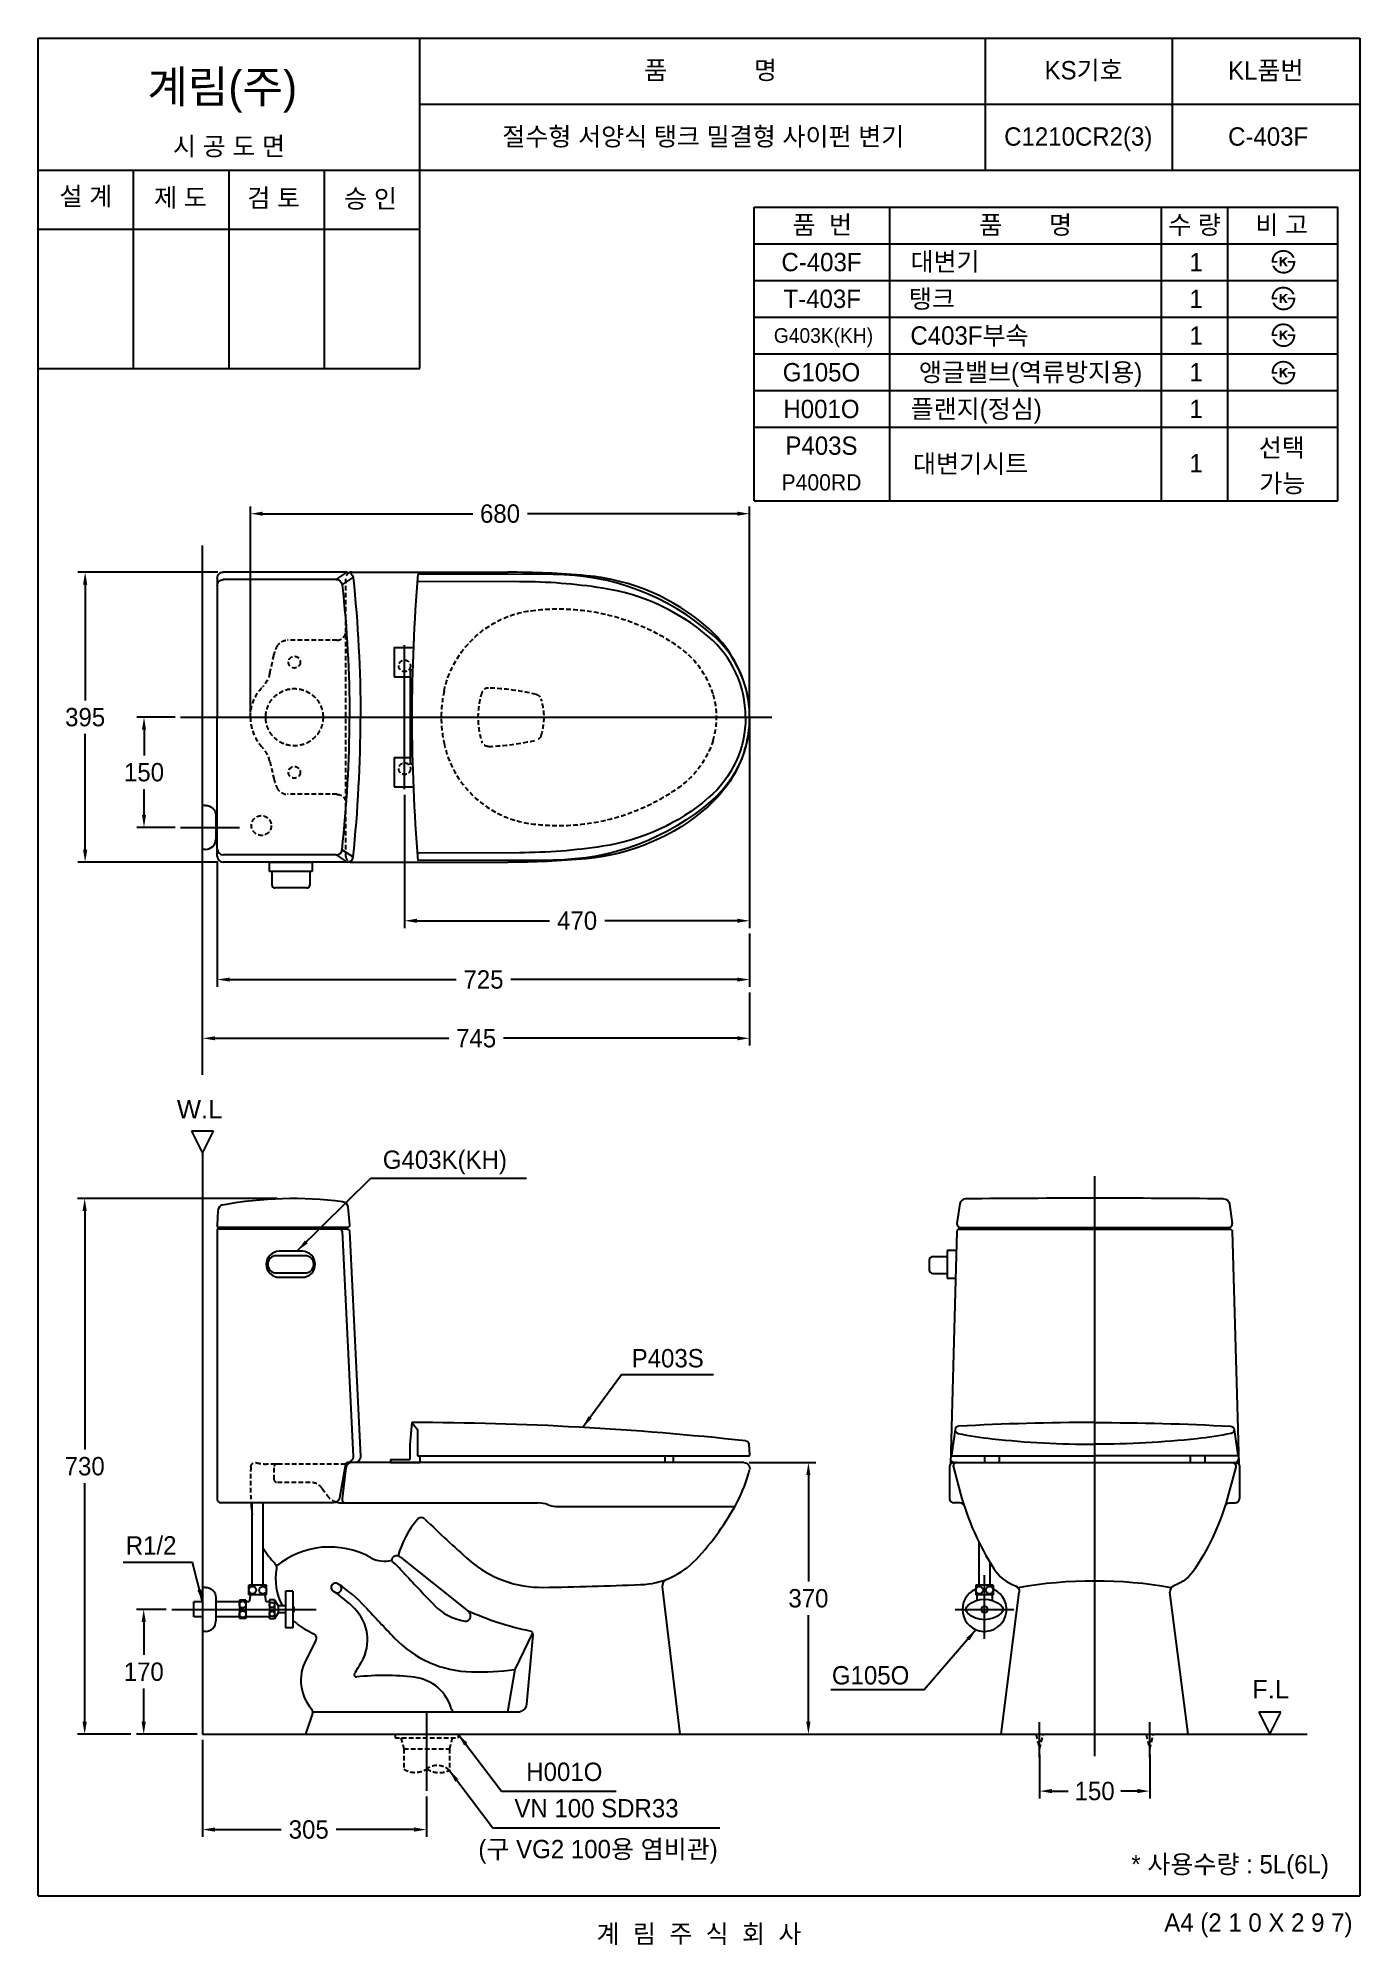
# Model space of a CAD drawing. Header units: millimetres. Extents: x 0 to 1800, y -67 to 2530.
import ezdxf
from ezdxf.enums import TextEntityAlignment as Align
from ezdxf.lldxf.tags import DXFTag

# ---------------------------------------------------------------- set-up
doc = ezdxf.new("R2010")
doc.units = ezdxf.units.MM
doc.linetypes.add('DASHED2', pattern=[9.525, 6.35, -3.175])
for name, color, linetype in [('TEXT', 7, 'Continuous'), ('내부선 및 부속', 4, 'Continuous'), ('도각라인', 255, 'Continuous'), ('외형선', 3, 'Continuous'), ('점선', 6, 'DASHED2'), ('중심선', 1, 'DASHED'), ('치수선', 7, 'Continuous')]:
    doc.layers.add(name, color=color, linetype=linetype)
doc.styles.add('____', font='')
doc.styles.add('타이틀', font='H2GTRM.TTF', dxfattribs={"height": 25})
doc.styles.get('____').set_extended_font_data('굴림')
tags = doc.linetypes.add('DASHDOT', pattern=[70, 31, -13, 13, -13]).pattern_tags.tags
tags[10:11] = [DXFTag(74, 4), DXFTag(75, 0), DXFTag(340, '0'), DXFTag(46, 0.0), DXFTag(50, 0.0), DXFTag(44, 0.0), DXFTag(45, 0.0)]
tags[8:9] = [DXFTag(74, 4), DXFTag(75, 0), DXFTag(340, '0'), DXFTag(46, 0.0), DXFTag(50, 0.0), DXFTag(44, 0.0), DXFTag(45, 0.0)]
tags[6:7] = [DXFTag(74, 4), DXFTag(75, 0), DXFTag(340, '0'), DXFTag(46, 0.0), DXFTag(50, 0.0), DXFTag(44, 0.0), DXFTag(45, 0.0)]
tags[4:5] = [DXFTag(74, 4), DXFTag(75, 0), DXFTag(340, '0'), DXFTag(46, 0.0), DXFTag(50, 0.0), DXFTag(44, 0.0), DXFTag(45, 0.0)]
tags = doc.linetypes.add('DASHED', pattern=[25.72, 12.86, -12.86]).pattern_tags.tags
tags[6:7] = [DXFTag(74, 4), DXFTag(75, 0), DXFTag(340, '0'), DXFTag(46, 0.0), DXFTag(50, 0.0), DXFTag(44, 0.0), DXFTag(45, 0.0)]
tags[4:5] = [DXFTag(74, 4), DXFTag(75, 0), DXFTag(340, '0'), DXFTag(46, 0.0), DXFTag(50, 0.0), DXFTag(44, 0.0), DXFTag(45, 0.0)]
doc.dimstyles.new('MSADIM', dxfattribs={"dimtxt": 33, "dimasz": 17, "dimexe": 10, "dimexo": 7.5, "dimgap": 10, "dimtad": 0, "dimtih": 1, "dimtoh": 1, "dimdec": 0, "dimzin": 1, "dimdsep": 46, "dimtxsty": '____', "dimcen": 11.25, "dimadec": 0, "dimazin": 0, "dimtfac": 1, "dimtdec": 0, "dimtix": 1, "dimtmove": 0, "dimatfit": 3, "dimfxl": 1, "dimtolj": 1, "dimtzin": 1, "dimarcsym": 0})

msp = doc.modelspace()

# ---------------------------------------------------------------- texts
at = {"layer": 'TEXT', "style": '타이틀'}
for s, height, p in [('품             명', 25, (915.7, 2486.4)), ('KS기호', 25, (1423.8, 2486.3)), ('KL품번', 25, (1671.8, 2486.1)), ('시 공 도 면', 25, (259.9, 2382.7)), ('절수형 서양식 탱크 밀결형 사이펀 변기', 25, (905.8, 2396)), ('C1210CR2(3)', 25, (1416.5, 2396)), ('C-403F', 25, (1675.1, 2396)), ('설 계', 25, (65, 2314.6)), ('제 도', 25, (193.8, 2312.9)), ('검 토', 25, (320.8, 2312.3)), ('승 인', 25, (452.7, 2311.4)), ('품  번', 25, (1067.9, 2275.7)), ('품       명', 25, (1344.8, 2275.7)), ('수 량', 25, (1574.8, 2275.7)), ('비 고', 25, (1693.6, 2275.7)), ('C-403F', 25, (1066.8, 2225)), ('대변기', 25, (1235.1, 2225.6)), ('1', 25, (1577, 2225)), ('T-403F', 25, (1067.8, 2175)), ('탱크', 25, (1217.2, 2175)), ('1', 25, (1577, 2174.9)), ('G403K(KH)', 20, (1069.5, 2125)), ('C403F부속', 25, (1268.4, 2125)), ('1', 25, (1577, 2124.9)), ('G105O', 25, (1066.8, 2075)), ('앵글밸브(역류방지용)', 25, (1351.5, 2075)), ('1', 25, (1577, 2075)), ('H001O', 25, (1066.8, 2025)), ('플랜지(정심)', 25, (1277.5, 2025)), ('1', 25, (1577, 2025)), ('P403S', 25, (1066.8, 1975)), ('선택', 25, (1693.7, 1972.2)), ('대변기시트', 25, (1269.9, 1950.4)), ('1', 25, (1577, 1951.1)), ('P400RD', 22, (1066.8, 1925)), ('가능', 25, (1694.4, 1923.7)), ('* 사용수량 : 5L(6L)', 25, (1623.3, 42.9)), ('계  림  주  식  회  사', 25, (900, -51.7))]:
    msp.add_text(s, height=height, dxfattribs=at).set_placement(p, align=Align.MIDDLE_CENTER)
msp.add_text('계림(주)', height=44, dxfattribs=at).set_placement((148.7, 2441.8))
msp.add_text('A4 (2 1 0 X 2 9 7)', height=25, dxfattribs=at).set_placement((1790, -36.5), align=Align.MIDDLE_RIGHT)
at = {"layer": 'TEXT', "char_height": 25, "attachment_point": 1, "line_spacing_factor": 0.963855, "style": '타이틀'}
for s, insert, width in [('\\fArial;W.L', (188.9, 1083.7), 248.993), ('\\A1;G403K(KH)', (469.4, 1015), 248.993), ('\\A1;P403S', (808.3, 744.6), 248.993), ('\\A1;R1/2', (119.3, 489.7), 248.993), ('\\A1; G105O', (1071.9, 312.8), 248.993), ('\\fArial;F.L', (1653.3, 293.8), 248.993), ('\\A1; H001O', (655.7, 181.3), 248.993), ('\\A1;VN 100 SDR33', (648.6, 131.7), 379.657), ('\\A1;(구 VG2 100{\\fGulim|b0|i0|c129|p50;용 염비관)}', (599.6, 76.1), 379.657)]:
    msp.add_mtext(s, dxfattribs=dict(at, insert=insert, width=width))

# ---------------------------------------------------------------- blocks, each defined once
blk = doc.blocks.new('*D2')
at = {"layer": '치수선', "color": 0, "linetype": 'Continuous', "lineweight": -2, "transparency": 16777216}
for p, q in [((289, 1612.6), (289, 1892.3)), ((306, 1882.3), (591.8, 1882.3)), ((952, 1882.3), (666.3, 1882.3)), ((969, 1612.6), (969, 1892.3))]:
    blk.add_line(p, q, dxfattribs=at)
at = {"layer": '치수선', "color": 0, "linetype": 'Continuous', "transparency": 16777216}
for points in [[(306, 1885.1), (306, 1879.5), (289, 1882.3)], [(952, 1885.1), (952, 1879.5), (969, 1882.3)]]:
    blk.add_solid(points, dxfattribs=at)
at = {"layer": '치수선', "color": 0, "linetype": 'Continuous', "transparency": 16777216, "insert": (629, 1882.3), "char_height": 25, "attachment_point": 5, "style": '____'}
blk.add_mtext('\\A1;680', dxfattribs=at)
blk = doc.blocks.new('*D3')
at = {"layer": '치수선', "color": 0, "linetype": 'Continuous', "lineweight": -2, "transparency": 16777216}
for p, q in [((969, 1597.6), (969, 1317.9)), ((499, 1499.6), (499, 1317.9)), ((516, 1327.9), (696.4, 1327.9)), ((952, 1327.9), (771.7, 1327.9))]:
    blk.add_line(p, q, dxfattribs=at)
at = {"layer": '치수선', "color": 0, "linetype": 'Continuous', "transparency": 16777216}
for points in [[(516, 1330.7), (516, 1325.1), (499, 1327.9)], [(952, 1330.7), (952, 1325.1), (969, 1327.9)]]:
    blk.add_solid(points, dxfattribs=at)
at = {"layer": '치수선', "color": 0, "linetype": 'Continuous', "transparency": 16777216, "insert": (734, 1327.9), "char_height": 25, "attachment_point": 5, "style": '____'}
blk.add_mtext('\\A1;470', dxfattribs=at)
blk = doc.blocks.new('*D4')
at = {"layer": '치수선', "color": 0, "linetype": 'Continuous', "lineweight": -2, "transparency": 16777216}
for p, q in [((244, 1408.1), (244, 1237.8)), ((969, 1310.4), (969, 1237.8)), ((261, 1247.8), (569.4, 1247.8)), ((952, 1247.8), (643.7, 1247.8))]:
    blk.add_line(p, q, dxfattribs=at)
at = {"layer": '치수선', "color": 0, "linetype": 'Continuous', "transparency": 16777216}
for points in [[(261, 1250.6), (261, 1245), (244, 1247.8)], [(952, 1250.6), (952, 1245), (969, 1247.8)]]:
    blk.add_solid(points, dxfattribs=at)
at = {"layer": '치수선', "color": 0, "linetype": 'Continuous', "transparency": 16777216, "insert": (606.5, 1247.8), "char_height": 25, "attachment_point": 5, "style": '____'}
blk.add_mtext('\\A1;725', dxfattribs=at)
blk = doc.blocks.new('*D5')
at = {"layer": '치수선', "color": 0, "linetype": 'Continuous', "lineweight": -2, "transparency": 16777216}
for p, q in [((969, 1230.3), (969, 1157.8)), ((224, 1175.3), (224, 1177.8)), ((241, 1167.8), (559.4, 1167.8)), ((952, 1167.8), (633.7, 1167.8))]:
    blk.add_line(p, q, dxfattribs=at)
at = {"layer": '치수선', "color": 0, "linetype": 'Continuous', "transparency": 16777216}
for points in [[(241, 1170.6), (241, 1165), (224, 1167.8)], [(952, 1170.6), (952, 1165), (969, 1167.8)]]:
    blk.add_solid(points, dxfattribs=at)
at = {"layer": '치수선', "color": 0, "linetype": 'Continuous', "transparency": 16777216, "insert": (596.5, 1167.8), "char_height": 25, "attachment_point": 5, "style": '____'}
blk.add_mtext('\\A1;745', dxfattribs=at)
blk = doc.blocks.new('*D6')
at = {"layer": '치수선', "color": 0, "linetype": 'Continuous', "lineweight": -2, "transparency": 16777216}
for p, q in [((186.5, 1605.1), (134.2, 1605.1)), ((144.2, 1588.1), (144.2, 1553)), ((144.2, 1472.1), (144.2, 1507.3)), ((186.5, 1455.1), (134.2, 1455.1))]:
    blk.add_line(p, q, dxfattribs=at)
at = {"layer": '치수선', "color": 0, "linetype": 'Continuous', "transparency": 16777216}
for points in [[(141.4, 1588.1), (147, 1588.1), (144.2, 1605.1)], [(141.4, 1472.1), (147, 1472.1), (144.2, 1455.1)]]:
    blk.add_solid(points, dxfattribs=at)
at = {"layer": '치수선', "color": 0, "linetype": 'Continuous', "transparency": 16777216, "insert": (144.2, 1530.1), "char_height": 25, "attachment_point": 5, "style": '____'}
blk.add_mtext('\\A1;150', dxfattribs=at)
blk = doc.blocks.new('*D7')
at = {"layer": '치수선', "color": 0, "linetype": 'Continuous', "lineweight": -2, "transparency": 16777216}
for p, q in [((244.5, 1802.6), (54, 1802.6)), ((64, 1785.6), (64, 1627.9)), ((64, 1424.6), (64, 1582.3)), ((244.5, 1407.6), (54, 1407.6))]:
    blk.add_line(p, q, dxfattribs=at)
at = {"layer": '치수선', "color": 0, "linetype": 'Continuous', "transparency": 16777216}
for points in [[(61.2, 1785.6), (66.9, 1785.6), (64, 1802.6)], [(61.2, 1424.6), (66.9, 1424.6), (64, 1407.6)]]:
    blk.add_solid(points, dxfattribs=at)
at = {"layer": '치수선', "color": 0, "linetype": 'Continuous', "transparency": 16777216, "insert": (64, 1605.1), "char_height": 25, "attachment_point": 5, "style": '____'}
blk.add_mtext('\\A1;395', dxfattribs=at)
blk = doc.blocks.new('*D8')
at = {"layer": '치수선', "color": 0, "linetype": 'Continuous', "lineweight": -2, "transparency": 16777216}
for p, q in [((174.5, 390), (133.8, 390)), ((143.8, 373), (143.8, 327.9)), ((143.8, 237), (143.8, 282.2)), ((216.5, 220), (133.8, 220))]:
    blk.add_line(p, q, dxfattribs=at)
at = {"layer": '치수선', "color": 0, "linetype": 'Continuous', "transparency": 16777216}
for points in [[(140.9, 373), (146.6, 373), (143.8, 390)], [(140.9, 237), (146.6, 237), (143.8, 220)]]:
    blk.add_solid(points, dxfattribs=at)
at = {"layer": '치수선', "color": 0, "linetype": 'Continuous', "transparency": 16777216, "insert": (143.8, 305), "char_height": 25, "attachment_point": 5, "style": '____'}
blk.add_mtext('\\A1;170', dxfattribs=at)
blk = doc.blocks.new('*D9')
at = {"layer": '치수선', "color": 0, "linetype": 'Continuous', "lineweight": -2, "transparency": 16777216}
for p, q in [((325.4, 949.8), (53.4, 949.8)), ((63.4, 932.8), (63.4, 607.7)), ((63.4, 237), (63.4, 562.1)), ((126.3, 220), (53.4, 220))]:
    blk.add_line(p, q, dxfattribs=at)
at = {"layer": '치수선', "color": 0, "linetype": 'Continuous', "transparency": 16777216}
for points in [[(60.5, 932.8), (66.2, 932.8), (63.4, 949.8)], [(60.5, 237), (66.2, 237), (63.4, 220)]]:
    blk.add_solid(points, dxfattribs=at)
at = {"layer": '치수선', "color": 0, "linetype": 'Continuous', "transparency": 16777216, "insert": (63.4, 584.9), "char_height": 25, "attachment_point": 5, "style": '____'}
blk.add_mtext('\\A1;730', dxfattribs=at)
blk = doc.blocks.new('*D10')
at = {"layer": '치수선', "color": 0, "linetype": 'Continuous', "lineweight": -2, "transparency": 16777216}
for p, q in [((968.5, 590), (1059, 590)), ((1049, 573), (1049, 427.8)), ((1049, 237), (1049, 382.2)), ((968.5, 220), (1059, 220))]:
    blk.add_line(p, q, dxfattribs=at)
at = {"layer": '치수선', "color": 0, "linetype": 'Continuous', "transparency": 16777216}
for points in [[(1046.1, 573), (1051.8, 573), (1049, 590)], [(1046.1, 237), (1051.8, 237), (1049, 220)]]:
    blk.add_solid(points, dxfattribs=at)
at = {"layer": '치수선', "color": 0, "linetype": 'Continuous', "transparency": 16777216, "insert": (1049, 405), "char_height": 25, "attachment_point": 5, "style": '____'}
blk.add_mtext('\\A1;370', dxfattribs=at)
blk = doc.blocks.new('*D11')
at = {"layer": '치수선', "color": 0, "linetype": 'Continuous', "lineweight": -2, "transparency": 16777216}
for p, q in [((224, 212.5), (224, 80.1)), ((529, 135.3), (529, 80.1)), ((241, 90.1), (331.1, 90.1)), ((512, 90.1), (405.8, 90.1))]:
    blk.add_line(p, q, dxfattribs=at)
at = {"layer": '치수선', "color": 0, "linetype": 'Continuous', "transparency": 16777216}
for points in [[(241, 93), (241, 87.3), (224, 90.1)], [(512, 93), (512, 87.3), (529, 90.1)]]:
    blk.add_solid(points, dxfattribs=at)
at = {"layer": '치수선', "color": 0, "linetype": 'Continuous', "transparency": 16777216, "insert": (368.5, 90.1), "char_height": 25, "attachment_point": 5, "style": '____'}
blk.add_mtext('\\A1;305', dxfattribs=at)
blk = doc.blocks.new('*D12')
at = {"layer": '치수선', "color": 0, "linetype": 'Continuous', "lineweight": -2, "transparency": 16777216}
for p, q in [((1363.8, 192.5), (1363.8, 132.5)), ((1513.8, 192.5), (1513.8, 132.5)), ((1380.8, 142.5), (1402.8, 142.5)), ((1496.8, 142.5), (1474.7, 142.5))]:
    blk.add_line(p, q, dxfattribs=at)
at = {"layer": '치수선', "color": 0, "linetype": 'Continuous', "transparency": 16777216}
for points in [[(1380.8, 145.4), (1380.8, 139.7), (1363.8, 142.5)], [(1496.8, 145.4), (1496.8, 139.7), (1513.8, 142.5)]]:
    blk.add_solid(points, dxfattribs=at)
at = {"layer": '치수선', "color": 0, "linetype": 'Continuous', "transparency": 16777216, "insert": (1438.8, 142.5), "char_height": 25, "attachment_point": 5, "style": '____'}
blk.add_mtext('\\A1;150', dxfattribs=at)

# ---------------------------------------------------------------- dimensions: what is measured, and where the dimension line sits
at = {"layer": '치수선', "linetype": 'Continuous'}
for base, p1, p2, picture, middle in [((969, 1882.3), (289, 1605.1), (969, 1605.1), '*D2', (629, 1882.3)), ((969, 1327.9), (499, 1507.1), (969, 1605.1), '*D3', (734, 1327.9)), ((969, 1247.8), (244, 1415.6), (969, 1317.9), '*D4', (606.5, 1247.8)), ((529, 90.1), (224, 220), (529, 142.8), '*D11', (368.5, 90.1))]:
    dim = msp.add_linear_dim(base=base, p1=p1, p2=p2, dimstyle='MSADIM', override={"dimtxt": 25}, dxfattribs=at)
    dim.commit()
    dim.dimension.update_dxf_attribs({"geometry": picture, "text_midpoint": middle, "dimtype": 160})
for base, p1, p2, picture, middle in [((64, 1407.6), (252, 1802.6), (252, 1407.6), '*D7', (64, 1605.1)), ((144.2, 1605.1), (194, 1455.1), (194, 1605.1), '*D6', (144.2, 1530.1)), ((63.4, 220), (332.9, 949.8), (133.8, 220), '*D9', (63.4, 584.9)), ((1049, 220), (961, 590), (961, 220), '*D10', (1049, 405)), ((143.8, 220), (182, 390), (224, 220), '*D8', (143.8, 305))]:
    dim = msp.add_linear_dim(base=base, p1=p1, p2=p2, angle=90, dimstyle='MSADIM', override={"dimtxt": 25}, dxfattribs=at)
    dim.commit()
    dim.dimension.update_dxf_attribs({"geometry": picture, "text_midpoint": middle, "dimtype": 160})
for base, p1, p2, picture, middle in [((224, 1167.8), (969, 1237.8), (224, 1167.8), '*D5', (596.5, 1167.8)), ((1513.8, 142.5), (1363.8, 200), (1513.8, 200), '*D12', (1438.8, 142.5))]:
    dim = msp.add_linear_dim(base=base, p1=p1, p2=p2, dimstyle='MSADIM', override={"dimtxt": 25}, dxfattribs=at)
    dim.commit()
    dim.dimension.update_dxf_attribs({"geometry": picture, "text_midpoint": middle})

# ---------------------------------------------------------------- hatches: boundary and pattern name
at = {"layer": 'TEXT'}
for points in [[(1679.9, 2224.2), (1679.8, 2224.6), (1679.8, 2225), (1679.8, 2225.4), (1679.8, 2225.8), (1679.8, 2226.2), (1679.9, 2226.6), (1679.9, 2227), (1679.9, 2227.4), (1680, 2227.8), (1680, 2228.2), (1680.1, 2228.6), (1680.2, 2229), (1680.3, 2229.4), (1680.4, 2229.8), (1680.5, 2230.1), (1680.6, 2230.5), (1680.7, 2230.9), (1680.8, 2231.3), (1681, 2231.7), (1681.1, 2232), (1681.3, 2232.4), (1681.4, 2232.7), (1681.6, 2233.1), (1681.8, 2233.4), (1682, 2233.8), (1682.1, 2234.1), (1682.4, 2234.4), (1682.6, 2234.8), (1682.8, 2235.1), (1683, 2235.4), (1683.2, 2235.7), (1683.8, 2236.3), (1684, 2236.6), (1684.3, 2236.9), (1684.6, 2237.2), (1684.9, 2237.5), (1685.2, 2237.8), (1685.5, 2238), (1685.8, 2238.3), (1686.1, 2238.5), (1686.4, 2238.7), (1686.8, 2239), (1687.1, 2239.2), (1687.4, 2239.4), (1687.8, 2239.6), (1688.2, 2239.8), (1688.5, 2239.9), (1688.9, 2240.1), (1689.3, 2240.3), (1689.7, 2240.5), (1690.2, 2240.6), (1690.6, 2240.7), (1691, 2240.9), (1691.5, 2241), (1691.9, 2241.1), (1692.4, 2241.2), (1692.8, 2241.2), (1693.3, 2241.3), (1693.8, 2241.4), (1694.2, 2241.4), (1694.7, 2241.4), (1695.2, 2241.5), (1695.7, 2241.5), (1696.5, 2241.5), (1696.8, 2241.4), (1697.2, 2241.4), (1697.6, 2241.4), (1697.9, 2241.3), (1698.3, 2241.3), (1698.6, 2241.2), (1699, 2241.2), (1699.3, 2241.1), (1699.7, 2241), (1700, 2241), (1700.4, 2240.9), (1700.7, 2240.8), (1701, 2240.7), (1701.4, 2240.6), (1701.7, 2240.5), (1702, 2240.4), (1702.3, 2240.2), (1702.6, 2240.1), (1702.9, 2240), (1703.2, 2239.8), (1703.5, 2239.7), (1703.8, 2239.5), (1704.1, 2239.4), (1704.4, 2239.2), (1704.7, 2239), (1705, 2238.9), (1705.2, 2238.7), (1705.5, 2238.5), (1705.8, 2238.3), (1706.1, 2238.1), (1706.5, 2237.7), (1706.9, 2237.4), (1707.3, 2237), (1707.7, 2236.6), (1708, 2236.2), (1708.4, 2235.8), (1708.7, 2235.4), (1709.1, 2234.9), (1709.4, 2234.5), (1709.7, 2234), (1710, 2233.5), (1710.3, 2233), (1710.5, 2232.5), (1710.8, 2232), (1711, 2231.5), (1711.3, 2230.9), (1711.3, 2230.9), (1708.2, 2230.9), (1708.2, 2230.9), (1708.1, 2231.1), (1708, 2231.3), (1708, 2231.4), (1707.9, 2231.6), (1707.8, 2231.8), (1707.7, 2232), (1707.7, 2232.1), (1707.6, 2232.3), (1707.5, 2232.5), (1707.4, 2232.6), (1707.3, 2232.8), (1707.2, 2233), (1707.1, 2233.1), (1707, 2233.3), (1706.9, 2233.5), (1706.7, 2233.6), (1706.6, 2233.8), (1706.5, 2233.9), (1706.2, 2234.3), (1705.9, 2234.6), (1705.6, 2234.9), (1705.3, 2235.2), (1705, 2235.5), (1704.7, 2235.8), (1704.3, 2236.1), (1704.1, 2236.3), (1703.8, 2236.4), (1703.6, 2236.6), (1703.4, 2236.8), (1703.1, 2236.9), (1702.9, 2237.1), (1702.6, 2237.2), (1702.4, 2237.4), (1702.2, 2237.5), (1701.9, 2237.6), (1701.7, 2237.7), (1701.4, 2237.8), (1701.2, 2238), (1700.9, 2238.1), (1700.6, 2238.2), (1700.4, 2238.3), (1700.1, 2238.3), (1699.9, 2238.4), (1699.6, 2238.5), (1699.3, 2238.6), (1699.1, 2238.6), (1698.8, 2238.7), (1698.5, 2238.7), (1698.2, 2238.8), (1698, 2238.8), (1697.7, 2238.9), (1697.4, 2238.9), (1697.1, 2238.9), (1696.8, 2239), (1696.5, 2239), (1696.3, 2239), (1696, 2239), (1695.6, 2239), (1695.3, 2239), (1694.9, 2238.9), (1694.6, 2238.9), (1694.3, 2238.9), (1693.9, 2238.9), (1693.6, 2238.8), (1693.3, 2238.8), (1693, 2238.7), (1692.7, 2238.7), (1692.3, 2238.6), (1692, 2238.5), (1691.7, 2238.4), (1691.4, 2238.3), (1691.1, 2238.2), (1690.9, 2238.1), (1690.6, 2238), (1690.3, 2237.9), (1690, 2237.8), (1689.7, 2237.7), (1689.4, 2237.5), (1689.2, 2237.4), (1688.9, 2237.3), (1688.7, 2237.1), (1688.4, 2236.9), (1688.1, 2236.8), (1687.9, 2236.6), (1687.6, 2236.4), (1687.4, 2236.2), (1687.2, 2236), (1686.9, 2235.8), (1686.7, 2235.6), (1686.5, 2235.4), (1686.2, 2235.2), (1686, 2235), (1685.8, 2234.7), (1685.6, 2234.5), (1685.4, 2234.3), (1685.2, 2234), (1685, 2233.8), (1684.8, 2233.5), (1684.7, 2233.3), (1684.5, 2233), (1684.3, 2232.7), (1684.2, 2232.5), (1684, 2232.2), (1683.9, 2231.9), (1683.8, 2231.6), (1683.7, 2231.3), (1683.5, 2231.1), (1683.4, 2230.8), (1683.3, 2230.5), (1683.2, 2230.2), (1683.1, 2229.8), (1683, 2229.5), (1683, 2229.2), (1682.9, 2228.9), (1682.8, 2228.6), (1682.8, 2228.2), (1682.7, 2227.9), (1682.7, 2227.6), (1682.7, 2227.2), (1682.6, 2226.9), (1682.6, 2226.5), (1682.6, 2226.5), (1687.8, 2226.5), (1687.8, 2226.5), (1687.8, 2226.5), (1687.8, 2224.2), (1687.8, 2224.2), (1687.8, 2224.2), (1679.9, 2224.2)], [(1712, 2226.5), (1712, 2226.1), (1712, 2225.6), (1712, 2225.2), (1712, 2224.8), (1711.9, 2224.3), (1711.9, 2223.9), (1711.9, 2223.5), (1711.8, 2223.1), (1711.7, 2222.7), (1711.6, 2222.2), (1711.6, 2221.8), (1711.5, 2221.4), (1711.3, 2221), (1711.2, 2220.6), (1711.1, 2220.2), (1711, 2219.8), (1710.8, 2219.4), (1710.7, 2219), (1710.5, 2218.7), (1710.4, 2218.3), (1710.2, 2217.9), (1710, 2217.6), (1709.8, 2217.2), (1709.6, 2216.9), (1709.4, 2216.5), (1709.2, 2216.2), (1709, 2215.9), (1708.8, 2215.5), (1708.5, 2215.2), (1708.3, 2214.9), (1708, 2214.6), (1707.8, 2214.3), (1707.5, 2214), (1707.2, 2213.7), (1707, 2213.5), (1706.7, 2213.2), (1706.4, 2212.9), (1706.1, 2212.7), (1705.8, 2212.4), (1705.5, 2212.2), (1705.2, 2212), (1704.8, 2211.8), (1704.5, 2211.6), (1704.2, 2211.4), (1703.8, 2211.2), (1703.5, 2211), (1703.1, 2210.8), (1702.8, 2210.7), (1702.4, 2210.5), (1702.1, 2210.3), (1701.7, 2210.2), (1701.3, 2210.1), (1700.9, 2209.9), (1700.5, 2209.8), (1700.2, 2209.7), (1699.8, 2209.6), (1699.4, 2209.6), (1699, 2209.5), (1698.6, 2209.4), (1698.2, 2209.4), (1697.8, 2209.4), (1697.4, 2209.3), (1697, 2209.3), (1696.6, 2209.3), (1695.9, 2209.3), (1695.3, 2209.3), (1694.6, 2209.4), (1694, 2209.5), (1693.3, 2209.5), (1693, 2209.6), (1692.7, 2209.7), (1692.4, 2209.7), (1692.1, 2209.8), (1691.8, 2209.9), (1691.5, 2209.9), (1691.2, 2210), (1691, 2210.1), (1690.7, 2210.2), (1690.4, 2210.3), (1690.1, 2210.4), (1689.8, 2210.5), (1689.5, 2210.6), (1689.3, 2210.7), (1689, 2210.9), (1688.7, 2211), (1688.5, 2211.1), (1688.2, 2211.3), (1687.9, 2211.4), (1687.7, 2211.6), (1687.4, 2211.7), (1686.9, 2212), (1686.6, 2212.2), (1686.4, 2212.4), (1686.1, 2212.6), (1685.9, 2212.8), (1685.6, 2213), (1685.4, 2213.2), (1685.1, 2213.4), (1684.9, 2213.6), (1684.7, 2213.8), (1684.5, 2214.1), (1684.2, 2214.3), (1684, 2214.5), (1683.8, 2214.8), (1683.6, 2215), (1683.4, 2215.2), (1683.2, 2215.5), (1683, 2215.8), (1682.8, 2216), (1682.6, 2216.3), (1682.5, 2216.6), (1682.3, 2216.8), (1682.1, 2217.1), (1681.9, 2217.4), (1681.8, 2217.7), (1681.6, 2218), (1681.5, 2218.3), (1681.3, 2218.6), (1681, 2219.2), (1680.8, 2219.9), (1680.8, 2219.9), (1683.7, 2219.9), (1683.7, 2219.9), (1683.9, 2219.4), (1684.2, 2219), (1684.4, 2218.6), (1684.6, 2218.2), (1684.9, 2217.9), (1685.1, 2217.5), (1685.4, 2217.1), (1685.7, 2216.8), (1685.9, 2216.5), (1686.2, 2216.1), (1686.5, 2215.8), (1686.8, 2215.5), (1687.1, 2215.2), (1687.4, 2215), (1687.7, 2214.7), (1688, 2214.5), (1688.2, 2214.3), (1688.4, 2214.1), (1688.7, 2214), (1688.9, 2213.8), (1689.1, 2213.7), (1689.4, 2213.5), (1689.6, 2213.4), (1689.9, 2213.2), (1690.1, 2213.1), (1690.4, 2213), (1690.6, 2212.9), (1690.9, 2212.8), (1691.1, 2212.7), (1691.4, 2212.6), (1691.7, 2212.5), (1691.9, 2212.4), (1692.2, 2212.3), (1692.5, 2212.3), (1692.7, 2212.2), (1693, 2212.1), (1693.3, 2212.1), (1693.6, 2212), (1693.9, 2212), (1694.2, 2212), (1694.5, 2211.9), (1694.8, 2211.9), (1695.1, 2211.9), (1695.4, 2211.9), (1695.7, 2211.9), (1696, 2211.9), (1696.3, 2211.9), (1697.1, 2211.9), (1697.4, 2211.9), (1697.7, 2212), (1698, 2212), (1698.2, 2212), (1698.5, 2212), (1698.7, 2212.1), (1699, 2212.1), (1699.3, 2212.2), (1699.5, 2212.2), (1699.8, 2212.3), (1700, 2212.4), (1700.3, 2212.5), (1700.5, 2212.5), (1700.8, 2212.6), (1701, 2212.7), (1701.3, 2212.8), (1701.5, 2212.9), (1701.8, 2213), (1702, 2213.1), (1702.3, 2213.3), (1702.5, 2213.4), (1702.7, 2213.5), (1703, 2213.7), (1703.2, 2213.8), (1703.4, 2213.9), (1703.7, 2214.1), (1703.9, 2214.3), (1704.1, 2214.4), (1704.3, 2214.6), (1704.6, 2214.8), (1704.8, 2215), (1705.1, 2215.2), (1705.3, 2215.4), (1705.6, 2215.7), (1705.8, 2215.9), (1706, 2216.1), (1706.2, 2216.4), (1706.4, 2216.6), (1706.6, 2216.9), (1706.8, 2217.1), (1707, 2217.4), (1707.2, 2217.7), (1707.3, 2218), (1707.5, 2218.2), (1707.7, 2218.5), (1707.8, 2218.8), (1708, 2219.1), (1708.1, 2219.4), (1708.2, 2219.7), (1708.3, 2220), (1708.4, 2220.4), (1708.6, 2220.7), (1708.7, 2221), (1708.7, 2221.3), (1708.8, 2221.7), (1708.9, 2222), (1709, 2222.4), (1709, 2222.7), (1709.1, 2223.1), (1709.1, 2223.4), (1709.2, 2223.8), (1709.2, 2224.2), (1709.2, 2224.2), (1701.8, 2224.2), (1701.8, 2224.2), (1701.8, 2224.2), (1701.8, 2226.5), (1701.8, 2226.5), (1701.8, 2226.5), (1712, 2226.5)], [(1693.6, 2227.2), (1698.4, 2231.6), (1702.3, 2231.6), (1696.9, 2226.6), (1701.9, 2219.1), (1698.6, 2219.1), (1695, 2224.8), (1693.6, 2223.6), (1693.6, 2219.1), (1690.7, 2219.1), (1690.7, 2231.7), (1693.6, 2231.7)], [(1679.9, 2174.2), (1679.8, 2174.6), (1679.8, 2175), (1679.8, 2175.4), (1679.8, 2175.8), (1679.8, 2176.2), (1679.9, 2176.6), (1679.9, 2177), (1679.9, 2177.4), (1680, 2177.8), (1680, 2178.2), (1680.1, 2178.6), (1680.2, 2179), (1680.3, 2179.4), (1680.4, 2179.8), (1680.5, 2180.1), (1680.6, 2180.5), (1680.7, 2180.9), (1680.8, 2181.3), (1681, 2181.7), (1681.1, 2182), (1681.3, 2182.4), (1681.4, 2182.7), (1681.6, 2183.1), (1681.8, 2183.4), (1682, 2183.8), (1682.1, 2184.1), (1682.4, 2184.4), (1682.6, 2184.8), (1682.8, 2185.1), (1683, 2185.4), (1683.2, 2185.7), (1683.8, 2186.3), (1684, 2186.6), (1684.3, 2186.9), (1684.6, 2187.2), (1684.9, 2187.5), (1685.2, 2187.8), (1685.5, 2188), (1685.8, 2188.3), (1686.1, 2188.5), (1686.4, 2188.7), (1686.8, 2189), (1687.1, 2189.2), (1687.4, 2189.4), (1687.8, 2189.6), (1688.2, 2189.8), (1688.5, 2189.9), (1688.9, 2190.1), (1689.3, 2190.3), (1689.7, 2190.5), (1690.2, 2190.6), (1690.6, 2190.7), (1691, 2190.9), (1691.5, 2191), (1691.9, 2191.1), (1692.4, 2191.2), (1692.8, 2191.2), (1693.3, 2191.3), (1693.8, 2191.4), (1694.2, 2191.4), (1694.7, 2191.4), (1695.2, 2191.5), (1695.7, 2191.5), (1696.5, 2191.5), (1696.8, 2191.4), (1697.2, 2191.4), (1697.6, 2191.4), (1697.9, 2191.3), (1698.3, 2191.3), (1698.6, 2191.2), (1699, 2191.2), (1699.3, 2191.1), (1699.7, 2191), (1700, 2191), (1700.4, 2190.9), (1700.7, 2190.8), (1701, 2190.7), (1701.4, 2190.6), (1701.7, 2190.5), (1702, 2190.4), (1702.3, 2190.2), (1702.6, 2190.1), (1702.9, 2190), (1703.2, 2189.8), (1703.5, 2189.7), (1703.8, 2189.5), (1704.1, 2189.4), (1704.4, 2189.2), (1704.7, 2189), (1705, 2188.9), (1705.2, 2188.7), (1705.5, 2188.5), (1705.8, 2188.3), (1706.1, 2188.1), (1706.5, 2187.7), (1706.9, 2187.4), (1707.3, 2187), (1707.7, 2186.6), (1708, 2186.2), (1708.4, 2185.8), (1708.7, 2185.4), (1709.1, 2184.9), (1709.4, 2184.5), (1709.7, 2184), (1710, 2183.5), (1710.3, 2183), (1710.5, 2182.5), (1710.8, 2182), (1711, 2181.5), (1711.3, 2180.9), (1711.3, 2180.9), (1708.2, 2180.9), (1708.2, 2180.9), (1708.1, 2181.1), (1708, 2181.3), (1708, 2181.4), (1707.9, 2181.6), (1707.8, 2181.8), (1707.7, 2182), (1707.7, 2182.1), (1707.6, 2182.3), (1707.5, 2182.5), (1707.4, 2182.6), (1707.3, 2182.8), (1707.2, 2183), (1707.1, 2183.1), (1707, 2183.3), (1706.9, 2183.5), (1706.7, 2183.6), (1706.6, 2183.8), (1706.5, 2183.9), (1706.2, 2184.3), (1705.9, 2184.6), (1705.6, 2184.9), (1705.3, 2185.2), (1705, 2185.5), (1704.7, 2185.8), (1704.3, 2186.1), (1704.1, 2186.3), (1703.8, 2186.4), (1703.6, 2186.6), (1703.4, 2186.8), (1703.1, 2186.9), (1702.9, 2187.1), (1702.6, 2187.2), (1702.4, 2187.4), (1702.2, 2187.5), (1701.9, 2187.6), (1701.7, 2187.7), (1701.4, 2187.8), (1701.2, 2188), (1700.9, 2188.1), (1700.6, 2188.2), (1700.4, 2188.3), (1700.1, 2188.3), (1699.9, 2188.4), (1699.6, 2188.5), (1699.3, 2188.6), (1699.1, 2188.6), (1698.8, 2188.7), (1698.5, 2188.7), (1698.2, 2188.8), (1698, 2188.8), (1697.7, 2188.9), (1697.4, 2188.9), (1697.1, 2188.9), (1696.8, 2189), (1696.5, 2189), (1696.3, 2189), (1696, 2189), (1695.6, 2189), (1695.3, 2189), (1694.9, 2188.9), (1694.6, 2188.9), (1694.3, 2188.9), (1693.9, 2188.9), (1693.6, 2188.8), (1693.3, 2188.8), (1693, 2188.7), (1692.7, 2188.7), (1692.3, 2188.6), (1692, 2188.5), (1691.7, 2188.4), (1691.4, 2188.3), (1691.1, 2188.2), (1690.9, 2188.1), (1690.6, 2188), (1690.3, 2187.9), (1690, 2187.8), (1689.7, 2187.7), (1689.4, 2187.5), (1689.2, 2187.4), (1688.9, 2187.3), (1688.7, 2187.1), (1688.4, 2186.9), (1688.1, 2186.8), (1687.9, 2186.6), (1687.6, 2186.4), (1687.4, 2186.2), (1687.2, 2186), (1686.9, 2185.8), (1686.7, 2185.6), (1686.5, 2185.4), (1686.2, 2185.2), (1686, 2185), (1685.8, 2184.7), (1685.6, 2184.5), (1685.4, 2184.3), (1685.2, 2184), (1685, 2183.8), (1684.8, 2183.5), (1684.7, 2183.3), (1684.5, 2183), (1684.3, 2182.7), (1684.2, 2182.5), (1684, 2182.2), (1683.9, 2181.9), (1683.8, 2181.6), (1683.7, 2181.3), (1683.5, 2181.1), (1683.4, 2180.8), (1683.3, 2180.5), (1683.2, 2180.2), (1683.1, 2179.8), (1683, 2179.5), (1683, 2179.2), (1682.9, 2178.9), (1682.8, 2178.6), (1682.8, 2178.2), (1682.7, 2177.9), (1682.7, 2177.6), (1682.7, 2177.2), (1682.6, 2176.9), (1682.6, 2176.5), (1682.6, 2176.5), (1687.8, 2176.5), (1687.8, 2176.5), (1687.8, 2176.5), (1687.8, 2174.2), (1687.8, 2174.2), (1687.8, 2174.2), (1679.9, 2174.2)], [(1693.6, 2177.2), (1698.4, 2181.6), (1702.3, 2181.6), (1696.9, 2176.6), (1701.9, 2169.1), (1698.6, 2169.1), (1695, 2174.8), (1693.6, 2173.6), (1693.6, 2169.1), (1690.7, 2169.1), (1690.7, 2181.7), (1693.6, 2181.7)], [(1712, 2176.5), (1712, 2176.1), (1712, 2175.6), (1712, 2175.2), (1712, 2174.8), (1711.9, 2174.3), (1711.9, 2173.9), (1711.9, 2173.5), (1711.8, 2173.1), (1711.7, 2172.7), (1711.6, 2172.2), (1711.6, 2171.8), (1711.5, 2171.4), (1711.3, 2171), (1711.2, 2170.6), (1711.1, 2170.2), (1711, 2169.8), (1710.8, 2169.4), (1710.7, 2169), (1710.5, 2168.7), (1710.4, 2168.3), (1710.2, 2167.9), (1710, 2167.6), (1709.8, 2167.2), (1709.6, 2166.9), (1709.4, 2166.5), (1709.2, 2166.2), (1709, 2165.9), (1708.8, 2165.5), (1708.5, 2165.2), (1708.3, 2164.9), (1708, 2164.6), (1707.8, 2164.3), (1707.5, 2164), (1707.2, 2163.7), (1707, 2163.5), (1706.7, 2163.2), (1706.4, 2162.9), (1706.1, 2162.7), (1705.8, 2162.4), (1705.5, 2162.2), (1705.2, 2162), (1704.8, 2161.8), (1704.5, 2161.6), (1704.2, 2161.4), (1703.8, 2161.2), (1703.5, 2161), (1703.1, 2160.8), (1702.8, 2160.7), (1702.4, 2160.5), (1702.1, 2160.3), (1701.7, 2160.2), (1701.3, 2160.1), (1700.9, 2159.9), (1700.5, 2159.8), (1700.2, 2159.7), (1699.8, 2159.6), (1699.4, 2159.6), (1699, 2159.5), (1698.6, 2159.4), (1698.2, 2159.4), (1697.8, 2159.4), (1697.4, 2159.3), (1697, 2159.3), (1696.6, 2159.3), (1695.9, 2159.3), (1695.3, 2159.3), (1694.6, 2159.4), (1694, 2159.5), (1693.3, 2159.5), (1693, 2159.6), (1692.7, 2159.7), (1692.4, 2159.7), (1692.1, 2159.8), (1691.8, 2159.9), (1691.5, 2159.9), (1691.2, 2160), (1691, 2160.1), (1690.7, 2160.2), (1690.4, 2160.3), (1690.1, 2160.4), (1689.8, 2160.5), (1689.5, 2160.6), (1689.3, 2160.7), (1689, 2160.9), (1688.7, 2161), (1688.5, 2161.1), (1688.2, 2161.3), (1687.9, 2161.4), (1687.7, 2161.6), (1687.4, 2161.7), (1686.9, 2162), (1686.6, 2162.2), (1686.4, 2162.4), (1686.1, 2162.6), (1685.9, 2162.8), (1685.6, 2163), (1685.4, 2163.2), (1685.1, 2163.4), (1684.9, 2163.6), (1684.7, 2163.8), (1684.5, 2164.1), (1684.2, 2164.3), (1684, 2164.5), (1683.8, 2164.8), (1683.6, 2165), (1683.4, 2165.2), (1683.2, 2165.5), (1683, 2165.8), (1682.8, 2166), (1682.6, 2166.3), (1682.5, 2166.6), (1682.3, 2166.8), (1682.1, 2167.1), (1681.9, 2167.4), (1681.8, 2167.7), (1681.6, 2168), (1681.5, 2168.3), (1681.3, 2168.6), (1681, 2169.2), (1680.8, 2169.9), (1680.8, 2169.9), (1683.7, 2169.9), (1683.7, 2169.9), (1683.9, 2169.4), (1684.2, 2169), (1684.4, 2168.6), (1684.6, 2168.2), (1684.9, 2167.9), (1685.1, 2167.5), (1685.4, 2167.1), (1685.7, 2166.8), (1685.9, 2166.5), (1686.2, 2166.1), (1686.5, 2165.8), (1686.8, 2165.5), (1687.1, 2165.2), (1687.4, 2165), (1687.7, 2164.7), (1688, 2164.5), (1688.2, 2164.3), (1688.4, 2164.1), (1688.7, 2164), (1688.9, 2163.8), (1689.1, 2163.7), (1689.4, 2163.5), (1689.6, 2163.4), (1689.9, 2163.2), (1690.1, 2163.1), (1690.4, 2163), (1690.6, 2162.9), (1690.9, 2162.8), (1691.1, 2162.7), (1691.4, 2162.6), (1691.7, 2162.5), (1691.9, 2162.4), (1692.2, 2162.3), (1692.5, 2162.3), (1692.7, 2162.2), (1693, 2162.1), (1693.3, 2162.1), (1693.6, 2162), (1693.9, 2162), (1694.2, 2162), (1694.5, 2161.9), (1694.8, 2161.9), (1695.1, 2161.9), (1695.4, 2161.9), (1695.7, 2161.9), (1696, 2161.9), (1696.3, 2161.9), (1697.1, 2161.9), (1697.4, 2161.9), (1697.7, 2162), (1698, 2162), (1698.2, 2162), (1698.5, 2162), (1698.7, 2162.1), (1699, 2162.1), (1699.3, 2162.2), (1699.5, 2162.2), (1699.8, 2162.3), (1700, 2162.4), (1700.3, 2162.5), (1700.5, 2162.5), (1700.8, 2162.6), (1701, 2162.7), (1701.3, 2162.8), (1701.5, 2162.9), (1701.8, 2163), (1702, 2163.1), (1702.3, 2163.3), (1702.5, 2163.4), (1702.7, 2163.5), (1703, 2163.7), (1703.2, 2163.8), (1703.4, 2163.9), (1703.7, 2164.1), (1703.9, 2164.3), (1704.1, 2164.4), (1704.3, 2164.6), (1704.6, 2164.8), (1704.8, 2165), (1705.1, 2165.2), (1705.3, 2165.4), (1705.6, 2165.7), (1705.8, 2165.9), (1706, 2166.1), (1706.2, 2166.4), (1706.4, 2166.6), (1706.6, 2166.9), (1706.8, 2167.1), (1707, 2167.4), (1707.2, 2167.7), (1707.3, 2168), (1707.5, 2168.2), (1707.7, 2168.5), (1707.8, 2168.8), (1708, 2169.1), (1708.1, 2169.4), (1708.2, 2169.7), (1708.3, 2170), (1708.4, 2170.4), (1708.6, 2170.7), (1708.7, 2171), (1708.7, 2171.3), (1708.8, 2171.7), (1708.9, 2172), (1709, 2172.4), (1709, 2172.7), (1709.1, 2173.1), (1709.1, 2173.4), (1709.2, 2173.8), (1709.2, 2174.2), (1709.2, 2174.2), (1701.8, 2174.2), (1701.8, 2174.2), (1701.8, 2174.2), (1701.8, 2176.5), (1701.8, 2176.5), (1701.8, 2176.5), (1712, 2176.5)], [(1679.9, 2124.2), (1679.8, 2124.6), (1679.8, 2125), (1679.8, 2125.4), (1679.8, 2125.8), (1679.8, 2126.2), (1679.9, 2126.6), (1679.9, 2127), (1679.9, 2127.4), (1680, 2127.8), (1680, 2128.2), (1680.1, 2128.6), (1680.2, 2129), (1680.3, 2129.4), (1680.4, 2129.8), (1680.5, 2130.1), (1680.6, 2130.5), (1680.7, 2130.9), (1680.8, 2131.3), (1681, 2131.7), (1681.1, 2132), (1681.3, 2132.4), (1681.4, 2132.7), (1681.6, 2133.1), (1681.8, 2133.4), (1682, 2133.8), (1682.1, 2134.1), (1682.4, 2134.4), (1682.6, 2134.8), (1682.8, 2135.1), (1683, 2135.4), (1683.2, 2135.7), (1683.8, 2136.3), (1684, 2136.6), (1684.3, 2136.9), (1684.6, 2137.2), (1684.9, 2137.5), (1685.2, 2137.8), (1685.5, 2138), (1685.8, 2138.3), (1686.1, 2138.5), (1686.4, 2138.7), (1686.8, 2139), (1687.1, 2139.2), (1687.4, 2139.4), (1687.8, 2139.6), (1688.2, 2139.8), (1688.5, 2139.9), (1688.9, 2140.1), (1689.3, 2140.3), (1689.7, 2140.5), (1690.2, 2140.6), (1690.6, 2140.7), (1691, 2140.9), (1691.5, 2141), (1691.9, 2141.1), (1692.4, 2141.2), (1692.8, 2141.2), (1693.3, 2141.3), (1693.8, 2141.4), (1694.2, 2141.4), (1694.7, 2141.4), (1695.2, 2141.5), (1695.7, 2141.5), (1696.5, 2141.5), (1696.8, 2141.4), (1697.2, 2141.4), (1697.6, 2141.4), (1697.9, 2141.3), (1698.3, 2141.3), (1698.6, 2141.2), (1699, 2141.2), (1699.3, 2141.1), (1699.7, 2141), (1700, 2141), (1700.4, 2140.9), (1700.7, 2140.8), (1701, 2140.7), (1701.4, 2140.6), (1701.7, 2140.5), (1702, 2140.4), (1702.3, 2140.2), (1702.6, 2140.1), (1702.9, 2140), (1703.2, 2139.8), (1703.5, 2139.7), (1703.8, 2139.5), (1704.1, 2139.4), (1704.4, 2139.2), (1704.7, 2139), (1705, 2138.9), (1705.2, 2138.7), (1705.5, 2138.5), (1705.8, 2138.3), (1706.1, 2138.1), (1706.5, 2137.7), (1706.9, 2137.4), (1707.3, 2137), (1707.7, 2136.6), (1708, 2136.2), (1708.4, 2135.8), (1708.7, 2135.4), (1709.1, 2134.9), (1709.4, 2134.5), (1709.7, 2134), (1710, 2133.5), (1710.3, 2133), (1710.5, 2132.5), (1710.8, 2132), (1711, 2131.5), (1711.3, 2130.9), (1711.3, 2130.9), (1708.2, 2130.9), (1708.2, 2130.9), (1708.1, 2131.1), (1708, 2131.3), (1708, 2131.4), (1707.9, 2131.6), (1707.8, 2131.8), (1707.7, 2132), (1707.7, 2132.1), (1707.6, 2132.3), (1707.5, 2132.5), (1707.4, 2132.6), (1707.3, 2132.8), (1707.2, 2133), (1707.1, 2133.1), (1707, 2133.3), (1706.9, 2133.5), (1706.7, 2133.6), (1706.6, 2133.8), (1706.5, 2133.9), (1706.2, 2134.3), (1705.9, 2134.6), (1705.6, 2134.9), (1705.3, 2135.2), (1705, 2135.5), (1704.7, 2135.8), (1704.3, 2136.1), (1704.1, 2136.3), (1703.8, 2136.4), (1703.6, 2136.6), (1703.4, 2136.8), (1703.1, 2136.9), (1702.9, 2137.1), (1702.6, 2137.2), (1702.4, 2137.4), (1702.2, 2137.5), (1701.9, 2137.6), (1701.7, 2137.7), (1701.4, 2137.8), (1701.2, 2138), (1700.9, 2138.1), (1700.6, 2138.2), (1700.4, 2138.3), (1700.1, 2138.3), (1699.9, 2138.4), (1699.6, 2138.5), (1699.3, 2138.6), (1699.1, 2138.6), (1698.8, 2138.7), (1698.5, 2138.7), (1698.2, 2138.8), (1698, 2138.8), (1697.7, 2138.9), (1697.4, 2138.9), (1697.1, 2138.9), (1696.8, 2139), (1696.5, 2139), (1696.3, 2139), (1696, 2139), (1695.6, 2139), (1695.3, 2139), (1694.9, 2138.9), (1694.6, 2138.9), (1694.3, 2138.9), (1693.9, 2138.9), (1693.6, 2138.8), (1693.3, 2138.8), (1693, 2138.7), (1692.7, 2138.7), (1692.3, 2138.6), (1692, 2138.5), (1691.7, 2138.4), (1691.4, 2138.3), (1691.1, 2138.2), (1690.9, 2138.1), (1690.6, 2138), (1690.3, 2137.9), (1690, 2137.8), (1689.7, 2137.7), (1689.4, 2137.5), (1689.2, 2137.4), (1688.9, 2137.3), (1688.7, 2137.1), (1688.4, 2136.9), (1688.1, 2136.8), (1687.9, 2136.6), (1687.6, 2136.4), (1687.4, 2136.2), (1687.2, 2136), (1686.9, 2135.8), (1686.7, 2135.6), (1686.5, 2135.4), (1686.2, 2135.2), (1686, 2135), (1685.8, 2134.7), (1685.6, 2134.5), (1685.4, 2134.3), (1685.2, 2134), (1685, 2133.8), (1684.8, 2133.5), (1684.7, 2133.3), (1684.5, 2133), (1684.3, 2132.7), (1684.2, 2132.5), (1684, 2132.2), (1683.9, 2131.9), (1683.8, 2131.6), (1683.7, 2131.3), (1683.5, 2131.1), (1683.4, 2130.8), (1683.3, 2130.5), (1683.2, 2130.2), (1683.1, 2129.8), (1683, 2129.5), (1683, 2129.2), (1682.9, 2128.9), (1682.8, 2128.6), (1682.8, 2128.2), (1682.7, 2127.9), (1682.7, 2127.6), (1682.7, 2127.2), (1682.6, 2126.9), (1682.6, 2126.5), (1682.6, 2126.5), (1687.8, 2126.5), (1687.8, 2126.5), (1687.8, 2126.5), (1687.8, 2124.2), (1687.8, 2124.2), (1687.8, 2124.2), (1679.9, 2124.2)], [(1693.6, 2127.2), (1698.4, 2131.6), (1702.3, 2131.6), (1696.9, 2126.6), (1701.9, 2119.1), (1698.6, 2119.1), (1695, 2124.8), (1693.6, 2123.6), (1693.6, 2119.1), (1690.7, 2119.1), (1690.7, 2131.7), (1693.6, 2131.7)], [(1712, 2126.5), (1712, 2126.1), (1712, 2125.6), (1712, 2125.2), (1712, 2124.8), (1711.9, 2124.3), (1711.9, 2123.9), (1711.9, 2123.5), (1711.8, 2123.1), (1711.7, 2122.7), (1711.6, 2122.2), (1711.6, 2121.8), (1711.5, 2121.4), (1711.3, 2121), (1711.2, 2120.6), (1711.1, 2120.2), (1711, 2119.8), (1710.8, 2119.4), (1710.7, 2119), (1710.5, 2118.7), (1710.4, 2118.3), (1710.2, 2117.9), (1710, 2117.6), (1709.8, 2117.2), (1709.6, 2116.9), (1709.4, 2116.5), (1709.2, 2116.2), (1709, 2115.9), (1708.8, 2115.5), (1708.5, 2115.2), (1708.3, 2114.9), (1708, 2114.6), (1707.8, 2114.3), (1707.5, 2114), (1707.2, 2113.7), (1707, 2113.5), (1706.7, 2113.2), (1706.4, 2112.9), (1706.1, 2112.7), (1705.8, 2112.4), (1705.5, 2112.2), (1705.2, 2112), (1704.8, 2111.8), (1704.5, 2111.6), (1704.2, 2111.4), (1703.8, 2111.2), (1703.5, 2111), (1703.1, 2110.8), (1702.8, 2110.7), (1702.4, 2110.5), (1702.1, 2110.3), (1701.7, 2110.2), (1701.3, 2110.1), (1700.9, 2109.9), (1700.5, 2109.8), (1700.2, 2109.7), (1699.8, 2109.6), (1699.4, 2109.6), (1699, 2109.5), (1698.6, 2109.4), (1698.2, 2109.4), (1697.8, 2109.4), (1697.4, 2109.3), (1697, 2109.3), (1696.6, 2109.3), (1695.9, 2109.3), (1695.3, 2109.3), (1694.6, 2109.4), (1694, 2109.5), (1693.3, 2109.5), (1693, 2109.6), (1692.7, 2109.7), (1692.4, 2109.7), (1692.1, 2109.8), (1691.8, 2109.9), (1691.5, 2109.9), (1691.2, 2110), (1691, 2110.1), (1690.7, 2110.2), (1690.4, 2110.3), (1690.1, 2110.4), (1689.8, 2110.5), (1689.5, 2110.6), (1689.3, 2110.7), (1689, 2110.9), (1688.7, 2111), (1688.5, 2111.1), (1688.2, 2111.3), (1687.9, 2111.4), (1687.7, 2111.6), (1687.4, 2111.7), (1686.9, 2112), (1686.6, 2112.2), (1686.4, 2112.4), (1686.1, 2112.6), (1685.9, 2112.8), (1685.6, 2113), (1685.4, 2113.2), (1685.1, 2113.4), (1684.9, 2113.6), (1684.7, 2113.8), (1684.5, 2114.1), (1684.2, 2114.3), (1684, 2114.5), (1683.8, 2114.8), (1683.6, 2115), (1683.4, 2115.2), (1683.2, 2115.5), (1683, 2115.8), (1682.8, 2116), (1682.6, 2116.3), (1682.5, 2116.6), (1682.3, 2116.8), (1682.1, 2117.1), (1681.9, 2117.4), (1681.8, 2117.7), (1681.6, 2118), (1681.5, 2118.3), (1681.3, 2118.6), (1681, 2119.2), (1680.8, 2119.9), (1680.8, 2119.9), (1683.7, 2119.9), (1683.7, 2119.9), (1683.9, 2119.4), (1684.2, 2119), (1684.4, 2118.6), (1684.6, 2118.2), (1684.9, 2117.9), (1685.1, 2117.5), (1685.4, 2117.1), (1685.7, 2116.8), (1685.9, 2116.5), (1686.2, 2116.1), (1686.5, 2115.8), (1686.8, 2115.5), (1687.1, 2115.2), (1687.4, 2115), (1687.7, 2114.7), (1688, 2114.5), (1688.2, 2114.3), (1688.4, 2114.1), (1688.7, 2114), (1688.9, 2113.8), (1689.1, 2113.7), (1689.4, 2113.5), (1689.6, 2113.4), (1689.9, 2113.2), (1690.1, 2113.1), (1690.4, 2113), (1690.6, 2112.9), (1690.9, 2112.8), (1691.1, 2112.7), (1691.4, 2112.6), (1691.7, 2112.5), (1691.9, 2112.4), (1692.2, 2112.3), (1692.5, 2112.3), (1692.7, 2112.2), (1693, 2112.1), (1693.3, 2112.1), (1693.6, 2112), (1693.9, 2112), (1694.2, 2112), (1694.5, 2111.9), (1694.8, 2111.9), (1695.1, 2111.9), (1695.4, 2111.9), (1695.7, 2111.9), (1696, 2111.9), (1696.3, 2111.9), (1697.1, 2111.9), (1697.4, 2111.9), (1697.7, 2112), (1698, 2112), (1698.2, 2112), (1698.5, 2112), (1698.7, 2112.1), (1699, 2112.1), (1699.3, 2112.2), (1699.5, 2112.2), (1699.8, 2112.3), (1700, 2112.4), (1700.3, 2112.5), (1700.5, 2112.5), (1700.8, 2112.6), (1701, 2112.7), (1701.3, 2112.8), (1701.5, 2112.9), (1701.8, 2113), (1702, 2113.1), (1702.3, 2113.3), (1702.5, 2113.4), (1702.7, 2113.5), (1703, 2113.7), (1703.2, 2113.8), (1703.4, 2113.9), (1703.7, 2114.1), (1703.9, 2114.3), (1704.1, 2114.4), (1704.3, 2114.6), (1704.6, 2114.8), (1704.8, 2115), (1705.1, 2115.2), (1705.3, 2115.4), (1705.6, 2115.7), (1705.8, 2115.9), (1706, 2116.1), (1706.2, 2116.4), (1706.4, 2116.6), (1706.6, 2116.9), (1706.8, 2117.1), (1707, 2117.4), (1707.2, 2117.7), (1707.3, 2118), (1707.5, 2118.2), (1707.7, 2118.5), (1707.8, 2118.8), (1708, 2119.1), (1708.1, 2119.4), (1708.2, 2119.7), (1708.3, 2120), (1708.4, 2120.4), (1708.6, 2120.7), (1708.7, 2121), (1708.7, 2121.3), (1708.8, 2121.7), (1708.9, 2122), (1709, 2122.4), (1709, 2122.7), (1709.1, 2123.1), (1709.1, 2123.4), (1709.2, 2123.8), (1709.2, 2124.2), (1709.2, 2124.2), (1701.8, 2124.2), (1701.8, 2124.2), (1701.8, 2124.2), (1701.8, 2126.5), (1701.8, 2126.5), (1701.8, 2126.5), (1712, 2126.5)], [(1679.9, 2073.2), (1679.8, 2073.6), (1679.8, 2074), (1679.8, 2074.4), (1679.8, 2074.8), (1679.8, 2075.2), (1679.9, 2075.6), (1679.9, 2076), (1679.9, 2076.4), (1680, 2076.8), (1680, 2077.2), (1680.1, 2077.6), (1680.2, 2078), (1680.3, 2078.4), (1680.4, 2078.8), (1680.5, 2079.1), (1680.6, 2079.5), (1680.7, 2079.9), (1680.8, 2080.3), (1681, 2080.7), (1681.1, 2081), (1681.3, 2081.4), (1681.4, 2081.8), (1681.6, 2082.1), (1681.8, 2082.5), (1682, 2082.8), (1682.1, 2083.1), (1682.4, 2083.5), (1682.6, 2083.8), (1682.8, 2084.1), (1683, 2084.4), (1683.2, 2084.7), (1683.8, 2085.3), (1684, 2085.6), (1684.3, 2085.9), (1684.6, 2086.2), (1684.9, 2086.5), (1685.2, 2086.8), (1685.5, 2087), (1685.8, 2087.3), (1686.1, 2087.5), (1686.4, 2087.7), (1686.8, 2088), (1687.1, 2088.2), (1687.4, 2088.4), (1687.8, 2088.6), (1688.2, 2088.8), (1688.5, 2089), (1688.9, 2089.1), (1689.3, 2089.3), (1689.7, 2089.5), (1690.2, 2089.6), (1690.6, 2089.7), (1691, 2089.9), (1691.5, 2090), (1691.9, 2090.1), (1692.4, 2090.2), (1692.8, 2090.3), (1693.3, 2090.3), (1693.8, 2090.4), (1694.2, 2090.4), (1694.7, 2090.5), (1695.2, 2090.5), (1695.7, 2090.5), (1696.5, 2090.5), (1696.8, 2090.4), (1697.2, 2090.4), (1697.6, 2090.4), (1697.9, 2090.3), (1698.3, 2090.3), (1698.6, 2090.2), (1699, 2090.2), (1699.3, 2090.1), (1699.7, 2090.1), (1700, 2090), (1700.4, 2089.9), (1700.7, 2089.8), (1701, 2089.7), (1701.4, 2089.6), (1701.7, 2089.5), (1702, 2089.4), (1702.3, 2089.3), (1702.6, 2089.1), (1702.9, 2089), (1703.2, 2088.8), (1703.5, 2088.7), (1703.8, 2088.5), (1704.1, 2088.4), (1704.4, 2088.2), (1704.7, 2088), (1705, 2087.9), (1705.2, 2087.7), (1705.5, 2087.5), (1705.8, 2087.3), (1706.1, 2087.1), (1706.5, 2086.7), (1706.9, 2086.4), (1707.3, 2086), (1707.7, 2085.6), (1708, 2085.2), (1708.4, 2084.8), (1708.7, 2084.4), (1709.1, 2083.9), (1709.4, 2083.5), (1709.7, 2083), (1710, 2082.5), (1710.3, 2082), (1710.5, 2081.5), (1710.8, 2081), (1711, 2080.5), (1711.3, 2079.9), (1711.3, 2079.9), (1708.2, 2079.9), (1708.2, 2079.9), (1708.1, 2080.1), (1708, 2080.3), (1708, 2080.4), (1707.9, 2080.6), (1707.8, 2080.8), (1707.7, 2081), (1707.7, 2081.1), (1707.6, 2081.3), (1707.5, 2081.5), (1707.4, 2081.6), (1707.3, 2081.8), (1707.2, 2082), (1707.1, 2082.1), (1707, 2082.3), (1706.9, 2082.5), (1706.7, 2082.6), (1706.6, 2082.8), (1706.5, 2082.9), (1706.2, 2083.3), (1705.9, 2083.6), (1705.6, 2083.9), (1705.3, 2084.2), (1705, 2084.5), (1704.7, 2084.8), (1704.3, 2085.1), (1704.1, 2085.3), (1703.8, 2085.4), (1703.6, 2085.6), (1703.4, 2085.8), (1703.1, 2085.9), (1702.9, 2086.1), (1702.6, 2086.2), (1702.4, 2086.4), (1702.2, 2086.5), (1701.9, 2086.6), (1701.7, 2086.7), (1701.4, 2086.9), (1701.2, 2087), (1700.9, 2087.1), (1700.6, 2087.2), (1700.4, 2087.3), (1700.1, 2087.4), (1699.9, 2087.4), (1699.6, 2087.5), (1699.3, 2087.6), (1699.1, 2087.6), (1698.8, 2087.7), (1698.5, 2087.8), (1698.2, 2087.8), (1698, 2087.8), (1697.7, 2087.9), (1697.4, 2087.9), (1697.1, 2087.9), (1696.8, 2088), (1696.5, 2088), (1696.3, 2088), (1696, 2088), (1695.6, 2088), (1695.3, 2088), (1694.9, 2088), (1694.6, 2087.9), (1694.3, 2087.9), (1693.9, 2087.9), (1693.6, 2087.8), (1693.3, 2087.8), (1693, 2087.7), (1692.7, 2087.7), (1692.3, 2087.6), (1692, 2087.5), (1691.7, 2087.4), (1691.4, 2087.3), (1691.1, 2087.3), (1690.9, 2087.2), (1690.6, 2087), (1690.3, 2086.9), (1690, 2086.8), (1689.7, 2086.7), (1689.4, 2086.5), (1689.2, 2086.4), (1688.9, 2086.3), (1688.7, 2086.1), (1688.4, 2085.9), (1688.1, 2085.8), (1687.9, 2085.6), (1687.6, 2085.4), (1687.4, 2085.2), (1687.2, 2085.1), (1686.9, 2084.9), (1686.7, 2084.6), (1686.5, 2084.4), (1686.2, 2084.2), (1686, 2084), (1685.8, 2083.8), (1685.6, 2083.5), (1685.4, 2083.3), (1685.2, 2083), (1685, 2082.8), (1684.8, 2082.5), (1684.7, 2082.3), (1684.5, 2082), (1684.3, 2081.7), (1684.2, 2081.5), (1684, 2081.2), (1683.9, 2080.9), (1683.8, 2080.6), (1683.7, 2080.4), (1683.5, 2080.1), (1683.4, 2079.8), (1683.3, 2079.5), (1683.2, 2079.2), (1683.1, 2078.9), (1683, 2078.5), (1683, 2078.2), (1682.9, 2077.9), (1682.8, 2077.6), (1682.8, 2077.2), (1682.7, 2076.9), (1682.7, 2076.6), (1682.7, 2076.2), (1682.6, 2075.9), (1682.6, 2075.5), (1682.6, 2075.5), (1687.8, 2075.5), (1687.8, 2075.5), (1687.8, 2075.5), (1687.8, 2073.2), (1687.8, 2073.2), (1687.8, 2073.2), (1679.9, 2073.2)], [(1693.6, 2076.2), (1698.4, 2080.6), (1702.3, 2080.6), (1696.9, 2075.6), (1701.9, 2068.1), (1698.6, 2068.1), (1695, 2073.8), (1693.6, 2072.6), (1693.6, 2068.1), (1690.7, 2068.1), (1690.7, 2080.7), (1693.6, 2080.7)], [(1712, 2075.5), (1712, 2075.1), (1712, 2074.7), (1712, 2074.2), (1712, 2073.8), (1711.9, 2073.4), (1711.9, 2072.9), (1711.9, 2072.5), (1711.8, 2072.1), (1711.7, 2071.7), (1711.6, 2071.2), (1711.6, 2070.8), (1711.5, 2070.4), (1711.3, 2070), (1711.2, 2069.6), (1711.1, 2069.2), (1711, 2068.8), (1710.8, 2068.4), (1710.7, 2068), (1710.5, 2067.7), (1710.4, 2067.3), (1710.2, 2066.9), (1710, 2066.6), (1709.8, 2066.2), (1709.6, 2065.9), (1709.4, 2065.5), (1709.2, 2065.2), (1709, 2064.9), (1708.8, 2064.6), (1708.5, 2064.2), (1708.3, 2063.9), (1708, 2063.6), (1707.8, 2063.3), (1707.5, 2063), (1707.2, 2062.7), (1707, 2062.5), (1706.7, 2062.2), (1706.4, 2061.9), (1706.1, 2061.7), (1705.8, 2061.5), (1705.5, 2061.2), (1705.2, 2061), (1704.8, 2060.8), (1704.5, 2060.6), (1704.2, 2060.4), (1703.8, 2060.2), (1703.5, 2060), (1703.1, 2059.8), (1702.8, 2059.7), (1702.4, 2059.5), (1702.1, 2059.4), (1701.7, 2059.2), (1701.3, 2059.1), (1700.9, 2059), (1700.5, 2058.8), (1700.2, 2058.7), (1699.8, 2058.7), (1699.4, 2058.6), (1699, 2058.5), (1698.6, 2058.5), (1698.2, 2058.4), (1697.8, 2058.4), (1697.4, 2058.3), (1697, 2058.3), (1696.6, 2058.3), (1695.9, 2058.3), (1695.3, 2058.4), (1694.6, 2058.4), (1694, 2058.5), (1693.3, 2058.6), (1693, 2058.6), (1692.7, 2058.7), (1692.4, 2058.7), (1692.1, 2058.8), (1691.8, 2058.9), (1691.5, 2058.9), (1691.2, 2059), (1691, 2059.1), (1690.7, 2059.2), (1690.4, 2059.3), (1690.1, 2059.4), (1689.8, 2059.5), (1689.5, 2059.6), (1689.3, 2059.7), (1689, 2059.9), (1688.7, 2060), (1688.5, 2060.1), (1688.2, 2060.3), (1687.9, 2060.4), (1687.7, 2060.6), (1687.4, 2060.7), (1686.9, 2061.1), (1686.6, 2061.2), (1686.4, 2061.4), (1686.1, 2061.6), (1685.9, 2061.8), (1685.6, 2062), (1685.4, 2062.2), (1685.1, 2062.4), (1684.9, 2062.6), (1684.7, 2062.8), (1684.5, 2063.1), (1684.2, 2063.3), (1684, 2063.5), (1683.8, 2063.8), (1683.6, 2064), (1683.4, 2064.3), (1683.2, 2064.5), (1683, 2064.8), (1682.8, 2065), (1682.6, 2065.3), (1682.5, 2065.6), (1682.3, 2065.8), (1682.1, 2066.1), (1681.9, 2066.4), (1681.8, 2066.7), (1681.6, 2067), (1681.5, 2067.3), (1681.3, 2067.6), (1681, 2068.2), (1680.8, 2068.9), (1680.8, 2068.9), (1683.7, 2068.9), (1683.7, 2068.9), (1683.9, 2068.5), (1684.2, 2068), (1684.4, 2067.6), (1684.6, 2067.2), (1684.9, 2066.9), (1685.1, 2066.5), (1685.4, 2066.1), (1685.7, 2065.8), (1685.9, 2065.5), (1686.2, 2065.1), (1686.5, 2064.8), (1686.8, 2064.5), (1687.1, 2064.3), (1687.4, 2064), (1687.7, 2063.7), (1688, 2063.5), (1688.2, 2063.3), (1688.4, 2063.1), (1688.7, 2063), (1688.9, 2062.8), (1689.1, 2062.7), (1689.4, 2062.5), (1689.6, 2062.4), (1689.9, 2062.3), (1690.1, 2062.1), (1690.4, 2062), (1690.6, 2061.9), (1690.9, 2061.8), (1691.1, 2061.7), (1691.4, 2061.6), (1691.7, 2061.5), (1691.9, 2061.4), (1692.2, 2061.4), (1692.5, 2061.3), (1692.7, 2061.2), (1693, 2061.2), (1693.3, 2061.1), (1693.6, 2061.1), (1693.9, 2061), (1694.2, 2061), (1694.5, 2061), (1694.8, 2060.9), (1695.1, 2060.9), (1695.4, 2060.9), (1695.7, 2060.9), (1696, 2060.9), (1696.3, 2060.9), (1697.1, 2060.9), (1697.4, 2060.9), (1697.7, 2061), (1698, 2061), (1698.2, 2061), (1698.5, 2061.1), (1698.7, 2061.1), (1699, 2061.1), (1699.3, 2061.2), (1699.5, 2061.3), (1699.8, 2061.3), (1700, 2061.4), (1700.3, 2061.5), (1700.5, 2061.5), (1700.8, 2061.6), (1701, 2061.7), (1701.3, 2061.8), (1701.5, 2061.9), (1701.8, 2062), (1702, 2062.2), (1702.3, 2062.3), (1702.5, 2062.4), (1702.7, 2062.5), (1703, 2062.7), (1703.2, 2062.8), (1703.4, 2063), (1703.7, 2063.1), (1703.9, 2063.3), (1704.1, 2063.4), (1704.3, 2063.6), (1704.6, 2063.8), (1704.8, 2064), (1705.1, 2064.2), (1705.3, 2064.4), (1705.6, 2064.7), (1705.8, 2064.9), (1706, 2065.1), (1706.2, 2065.4), (1706.4, 2065.6), (1706.6, 2065.9), (1706.8, 2066.2), (1707, 2066.4), (1707.2, 2066.7), (1707.3, 2067), (1707.5, 2067.3), (1707.7, 2067.5), (1707.8, 2067.8), (1708, 2068.1), (1708.1, 2068.4), (1708.2, 2068.7), (1708.3, 2069), (1708.4, 2069.4), (1708.6, 2069.7), (1708.7, 2070), (1708.7, 2070.3), (1708.8, 2070.7), (1708.9, 2071), (1709, 2071.4), (1709, 2071.7), (1709.1, 2072.1), (1709.1, 2072.4), (1709.2, 2072.8), (1709.2, 2073.2), (1709.2, 2073.2), (1701.8, 2073.2), (1701.8, 2073.2), (1701.8, 2073.2), (1701.8, 2075.5), (1701.8, 2075.5), (1701.8, 2075.5), (1712, 2075.5)]]:
    msp.add_hatch(color=256, dxfattribs=at).paths.add_polyline_path(points, flags=0)

# ---------------------------------------------------------------- linework, layer by layer
msp.add_line((1189.5, 280.6), (1079.4, 280.6))
at = {"layer": '내부선 및 부속', "linetype": 'Continuous'}
for p, q in [((701.4, 1799.6), (517, 1800.1)), ((655.4, 1789.7), (516.2, 1790.1)), ((485, 1700.1), (485, 1660.1)), ((485, 1700.1), (510.9, 1700.1)), ((507, 1541.1), (507, 1669.1)), ((509.9, 1669.1), (507, 1669.1)), ((485, 1660.1), (507, 1660.1)), ((485, 1550.1), (485, 1510.1)), ((485, 1550.1), (507, 1550.1)), ((509.9, 1541.1), (507, 1541.1)), ((485, 1510.1), (510.9, 1510.1)), ((228, 1485.1), (224, 1485.1)), ((242, 1471.1), (242, 1439.1)), ((244, 1465.4), (242, 1465.4)), ((244, 1444.9), (242, 1444.9)), ((228, 1425.1), (224, 1425.1)), ((315.1, 1395.1), (315.1, 1407.6)), ((373, 1407.6), (373, 1395.1)), ((655.4, 1420.5), (516.2, 1420.1)), ((701.4, 1410.6), (517, 1410.1)), ((373, 1395.1), (315.1, 1395.1)), ((318.5, 1376.6), (318.5, 1395.1)), ((370, 1395.1), (370, 1376.6)), ((366, 1372.6), (322.5, 1372.6)), ((363.7, 871.7), (324.4, 871.7)), ((359.7, 877.7), (328.4, 877.7)), ((1213.4, 865.4), (1213.4, 852.7)), ((1238.1, 870.4), (1218.4, 870.4)), ((1238.1, 879), (1238.1, 841)), ((1250.5, 879), (1238.1, 879)), ((324.4, 848.3), (363.7, 848.3)), ((328.4, 842.3), (359.7, 842.3)), ((1218.4, 847.7), (1238.1, 847.7)), ((1238.1, 841), (1249.5, 841)), ((509, 644.5), (506.3, 614)), ((509, 644.5), (516.5, 635)), ((516.5, 635), (516.8, 599)), ((1248.8, 635.2), (1243.8, 600.1)), ((1628.7, 635.2), (1633.7, 600.1)), ((506.3, 614), (506.3, 594)), ((516.8, 599), (968, 599)), ((519.3, 599), (519.8, 595)), ((853.6, 599), (853.6, 590)), ((864.9, 599), (864.9, 590)), ((967.9, 614.9), (969, 600.1)), ((1244.8, 599), (1438.8, 599)), ((1288.8, 599), (1288.8, 590)), ((1308.8, 599), (1308.8, 590)), ((1632.8, 599), (1438.8, 599)), ((1568.8, 599), (1568.8, 590)), ((1588.8, 599), (1588.8, 590)), ((479.8, 594), (479.8, 590)), ((479.8, 594), (506.3, 594)), ((519.8, 595), (519.8, 590)), ((291.5, 422.8), (291.5, 535)), ((306.5, 422.8), (306.5, 535)), ((1281.3, 481.4), (1281.3, 422.8)), ((1296.3, 454.1), (1296.3, 422.8)), ((228, 420), (224, 420)), ((311, 422.8), (287, 422.8)), ((287, 409.8), (287, 422.8)), ((311, 409.8), (311, 422.8)), ((1276.8, 422.8), (1276.8, 409.8)), ((1300.8, 422.8), (1276.8, 422.8)), ((1300.8, 422.8), (1300.8, 409.8)), ((212, 379.8), (212, 400.3)), ((224, 400.3), (212, 400.3)), ((242, 406), (242, 374)), ((274, 400.3), (242, 400.3)), ((274, 402.5), (274, 377.5)), ((283, 402.5), (274, 402.5)), ((283, 402.5), (283, 377.5)), ((287.5, 400.3), (283, 400.3)), ((311, 409.8), (287, 409.8)), ((289, 409.8), (287.5, 400.3)), ((310.5, 400.3), (309, 409.8)), ((315, 400.3), (310.5, 400.3)), ((322, 403), (315, 403)), ((315, 403), (315, 377)), ((322, 403), (322, 377)), ((322, 403), (327, 394.8)), ((327, 394.8), (327, 385.3)), ((337, 394.8), (327, 394.8)), ((337, 415), (337, 365)), ((347, 415), (337, 415)), ((347, 415), (347, 365)), ((1300.8, 409.8), (1276.8, 409.8)), ((1278.3, 409.8), (1278.3, 402.3)), ((1299.3, 409.8), (1299.3, 402.3)), ((224, 379.8), (212, 379.8)), ((274, 379.8), (242, 379.8)), ((283, 377.5), (274, 377.5)), ((315, 379.8), (283, 379.8)), ((322, 377), (315, 377)), ((327, 385.3), (322, 377)), ((337, 385.3), (327, 385.3)), ((347, 365), (337, 365)), ((228, 360), (224, 360))]:
    msp.add_line(p, q, dxfattribs=at)
at = {"layer": '내부선 및 부속', "linetype": 'Continuous', "flags": 128}
for points in [[(963.5, 1605.1, -0.219854), (912.7, 1495.1)], [(969, 1605.1, -0.216307), (917.8, 1492.2)], [(228, 1485.1, -0.414214), (242, 1471.1)], [(917.8, 1492.2, -0.18096), (701.4, 1410.6)], [(912.7, 1495.1, -0.139094), (768.7, 1429.3)], [(768.7, 1429.3, -0.037446), (655.4, 1420.5)], [(1438.8, 644.5, -0.013433), (1624, 639.5)], [(1624.8, 629.6, -0.023608), (1578.1, 622.4)], [(1624, 639.5, -0.87974), (1624.8, 629.6)], [(963.5, 619.5, -0.36159), (967.9, 614.9)], [(1578.1, 622.4, -0.026861), (1438.8, 614.9)], [(1633.7, 600.1, -0.456652), (1632.8, 599)], [(228, 420, -0.414214), (242, 406)], [(347, 394.5, -0.31563), (347, 385.5)], [(1266, 384.8, -0.44), (1266, 395.2)], [(1266, 395.2, -0.388889), (1311.5, 395.2)], [(1311.5, 395.2, -0.44), (1311.5, 384.8)], [(1311.5, 384.8, -0.388889), (1266, 384.8)]]:
    msp.add_lwpolyline(points, format="xyb", dxfattribs=at)
at = {"layer": '내부선 및 부속', "linetype": 'Continuous'}
for centre, radius in [((292, 416.4), 5), ((306, 416.2), 5), ((1281.8, 416.2), 5), ((1295.7, 416.4), 5), ((278.5, 396.5), 4.5), ((318.5, 396), 3.5), ((1288.8, 390), 4.5), ((278.5, 383.5), 4.5), ((318.5, 384), 3.5)]:
    msp.add_circle(centre, radius, dxfattribs=at)
for centre, radius, start, end in [((2874.3, 1605.1), 2365.3, 175.2711, 184.7289), ((700.5, 1469.6), 330, 48.8217, 89.8506), ((653.4, 1029.7), 760, 81.2725, 89.8506), ((724.7, 1494.3), 290, 49.5978, 81.2725), ((819, 1605.1), 144.5, 0, 49.5978), ((819, 1605.1), 150, 0, 48.8217), ((228, 1439.1), 14, 270, 360), ((322.5, 1376.6), 4, 180, 270), ((366, 1376.6), 4, 270, 0), ((328.4, 860), 17.7, 90, 270), ((324.4, 860), 11.7, 90, 270), ((359.7, 860), 17.7, 270, 90), ((363.7, 860), 11.7, 270, 90), ((1218.4, 865.4), 5, 90, 180), ((1218.4, 852.7), 5, 180, 270), ((504.2, -3581.4), 4225.9, 83.7606, 89.9345), ((1253.8, 634.5), 5, 93.0783, 258.4358), ((1353, 1119.5), 500, 258.4358, 263.8454), ((1438.8, -2805.5), 3450, 90, 93.0783), ((968, 600), 1, 270, 4.2434), ((1244.8, 600), 1, 171.8244, 270), ((1438.8, 1914.9), 1300, 263.8454, 270), ((673.1, 562.6), 384.1, 184.1217, 186.5404), ((1288.8, 390), 30, 113.5781, 342.6877), ((1288.8, 390), 30, 342.6877, 66.4217), ((228, 374), 14, 270, 360)]:
    msp.add_arc(centre, radius, start, end, dxfattribs=at)
at = {"layer": '도각라인', "color": 7}
for p, q in [((0, 0), (0, 2530)), ((0, 2530), (1800, 2530)), ((520, 2080), (520, 2530)), ((1290, 2350), (1290, 2530)), ((1545, 2350), (1545, 2530)), ((1800, 2530), (1800, 0)), ((520, 2440), (1800, 2440)), ((0, 2350), (1800, 2350)), ((130, 2080), (130, 2350)), ((260, 2080), (260, 2350)), ((390, 2080), (390, 2350)), ((975, 1900), (975, 2300)), ((975, 2300), (1770, 2300)), ((1160, 1900), (1160, 2300)), ((1530, 1900), (1530, 2300)), ((1620, 1900), (1620, 2300)), ((1770, 1900), (1770, 2300)), ((0, 2270), (520, 2270)), ((975, 2250), (1770, 2250)), ((975, 2200), (1770, 2200)), ((975, 2150), (1770, 2150)), ((0, 2080), (520, 2080)), ((975, 2100), (1770, 2100)), ((975, 2050), (1770, 2050)), ((975, 2000), (1770, 2000)), ((975, 2000), (1770, 2000)), ((975, 1900), (1770, 1900)), ((0, 0), (1800, 0))]:
    msp.add_line(p, q, dxfattribs=at)
at = {"layer": '외형선', "linetype": 'Continuous'}
for p, q in [((224, 1118), (224, 1838.9)), ((244, 1794.6), (244, 1605.1)), ((421, 1802.6), (252, 1802.6)), ((406, 1792.6), (252, 1792.6)), ((406, 1792.6), (421, 1802.6)), ((414, 1785.5), (429, 1795.4)), ((427, 1802.6), (639.6, 1802.6)), ((244, 1415.6), (244, 1605.1)), ((224, 1421.1), (224, 1488.8)), ((224, 1425.1), (224, 1485.1)), ((406, 1417.6), (252, 1417.6)), ((421, 1407.6), (252, 1407.6)), ((315.1, 1407.6), (373, 1407.6)), ((406, 1417.6), (421, 1407.6)), ((414, 1424.7), (429, 1414.8)), ((427, 1407.6), (639.6, 1407.6)), ((239, 1041.5), (209, 1041.5)), ((209, 1041.5), (224, 1011.5)), ((224, 1011.5), (239, 1041.5)), ((224, 1011.5), (224, 220)), ((421.6, 938.4), (424, 913.3)), ((1255.2, 942.3), (1251.3, 915.7)), ((1622.3, 942.3), (1626.2, 915.7)), ((244.9, 933.5), (244, 913.1)), ((421, 910), (247, 910)), ((1256.3, 910), (1621.3, 910)), ((244, 907), (244, 540)), ((421, 908), (244.2, 908)), ((414, 905.1), (429, 598.4)), ((424, 905.1), (439, 598.4)), ((1251.3, 905.1), (1242.5, 587.6)), ((1254.3, 908), (1623.3, 908)), ((1626.3, 905.1), (1635, 587.6)), ((418.6, 587.6), (410.2, 541.6)), ((419.1, 582.9), (414.1, 540.6)), ((421.7, 588), (418.7, 588)), ((431, 590), (421.3, 590)), ((961, 590), (427, 590)), ((479.8, 590), (519.8, 590)), ((1241.3, 584), (1241.3, 541)), ((1246.4, 583.7), (1256.3, 547.4)), ((1247.3, 590), (1629.8, 590)), ((1631.1, 583.7), (1621.3, 547.4)), ((1636.3, 584), (1636.3, 541)), ((402.4, 535), (249, 535)), ((413.7, 535), (680.6, 535)), ((708.4, 530), (948.7, 530)), ((1255.5, 535), (1247.3, 535)), ((1622.1, 535), (1630.3, 535)), ((493.7, 461.2), (585.5, 387.8)), ((850, 420.7), (874, 220)), ((1311.3, 220), (1336.1, 413.4)), ((1566.3, 220), (1541.4, 413.4)), ((378.3, 347.5), (364.5, 320.9)), ((367.7, 360.7), (375.2, 356.9)), ((673.2, 358.2), (649, 308)), ((673.6, 355.5), (665, 260.9)), ((649, 308), (639, 250)), ((373.7, 248), (364, 220)), ((653.1, 250), (374, 250)), ((1692.5, 250), (1662.5, 250)), ((1662.5, 250), (1677.5, 220)), ((1677.5, 220), (1692.5, 250)), ((224, 220), (1728.1, 220))]:
    msp.add_line(p, q, dxfattribs=at)
at = {"layer": '외형선', "linetype": 'Continuous', "flags": 128}
for points in [[(244, 1794.6, -0.414214), (252, 1802.6)], [(244, 1784.6, -0.414214), (252, 1792.6)], [(406, 1792.6, -0.381976), (414, 1785.5)], [(421, 1802.6, -0.383657), (429, 1795.4)], [(429, 1795.4, -0.026367), (439, 1605.1)], [(414, 1785.5, -0.027834), (424, 1605.1)], [(962, 1559.6, -0.135941), (912.3, 1483.6)], [(912.3, 1483.6, -0.159563), (746.5, 1412.4)], [(746.5, 1412.4, -0.022302), (639.6, 1407.6)], [(251.4, 941, -0.079427), (414.7, 945.6)], [(414.7, 945.6, -0.349412), (421.6, 938.4)], [(1614.5, 949.1, -0.369179), (1622.3, 942.3)], [(247, 910, -0.426239), (244, 913.1)], [(424, 913.3, -0.442481), (421, 910)], [(1258.8, 909, -0.414214), (1257.8, 908)], [(1258.8, 909, -0.414214), (1259.8, 910)], [(421, 908, -0.39998), (424, 905.1)], [(1623.3, 908, -0.405676), (1626.3, 905.1)], [(429, 598.4, -0.415053), (421.4, 590)], [(439, 598.4, -0.428587), (431, 590)], [(961, 590, -0.486146), (968.8, 580.1)], [(1247.7, 590, -0.422327), (1242.7, 595.1)], [(1626.3, 590, -0.49394), (1631.1, 583.7)], [(1630.3, 590, -0.414214), (1636.3, 584)], [(1621.3, 547.4, -0.077627), (1575.8, 445.5)], [(410.2, 541.6, -0.362465), (402.4, 535)], [(1616.4, 530.8, -0.325511), (1622.1, 535)], [(322.3, 452.7, -0.240175), (324.5, 445.8)], [(1575.8, 445.5, -0.16094), (1546.5, 421.9)], [(1331, 421.9, -0.348249), (1336.1, 413.4)], [(669.7, 360.9, -0.381662), (673.6, 355.5)], [(665, 260.9, -0.387902), (653.1, 250)]]:
    msp.add_lwpolyline(points, format="xyb", dxfattribs=at)
at = {"layer": '외형선', "linetype": 'Continuous'}
for centre, radius, start, end in [((427, 1794.6), 8, 90, 112.0246), ((639.6, 602.6), 1200, 84.8897, 90), ((720.7, 1509), 290, 48.6262, 84.8897), ((800, 1599), 170, 17.6606, 48.6262), ((819, 1605.1), 150, 342.3394, 17.6606), ((-1200, 1605.1), 1624, 353.6227, 0), ((-1369.5, 1605.1), 1808.5, 353.9586, 0), ((252, 1425.6), 8, 180, 270), ((252, 1415.6), 8, 180, 270), ((406, 1425.6), 8, 270, 353.6227), ((421, 1415.6), 8, 270, 353.9586), ((427, 1415.6), 8, 247.9754, 270), ((252.9, 933.2), 8, 100.6792, 177.6577), ((1263.1, 941.1), 8, 90.5623, 171.6152), ((1438.8, -16952.1), 17902.1, 89.43769, 90.56231), ((247, 907), 3, 90, 180), ((403, 909), 1, 0, 90), ((405, 909), 1, 180, 270), ((413, 909), 1, 0, 90), ((415, 909), 1, 180, 270), ((1256.3, 915), 5, 171.6146, 270), ((1617.8, 909), 1, 0, 90), ((1619.8, 909), 1, 180, 270), ((1621.3, 915), 5, 270, 8.3845), ((411, 905), 3, 2.7984, 90), ((1254.3, 905), 3, 90, 178.419), ((421.5, 587), 3, 92.6357, 169.6952), ((427, 582), 8, 90.0002, 173.2394), ((786.4, 624.6), 187.7, 332.1426, 346.2939), ((1247.3, 584), 6, 90, 180), ((1251.3, 585), 5, 90, 195.1437), ((1629.8, 595), 5, 270, 1.5827), ((1605.1, 641.8), 361.4, 195.1451, 212.9003), ((249, 540), 5, 180, 270), ((413.7, 560), 25, 252.9576, 270), ((419, 540), 5, 173.2394, 270), ((680.6, 495), 40, 69.6359, 90), ((708.4, 570), 40, 249.6359, 270), ((634.1, 705.1), 360, 316.6813, 332.1426), ((1247.3, 541), 6, 180, 270), ((1255.5, 529), 6, 17.8774, 90), ((1630.3, 541), 6, 270, 0), ((609.9, 431.2), 123.8, 138.9171, 165.1942), ((521.8, 508), 7, 45.5535, 138.9171), ((1533, 1538.9), 1437, 225.5535, 228.8376), ((401, 529.6), 110, 210.7851, 224.2966), ((397, 360.2), 114.8, 61.0414, 129.2655), ((403.3, 432.3), 80, 170.2757, 207.9806), ((471.8, 495.4), 39.7, 241.0414, 284.128), ((484.4, 457.6), 3, 149.0954, 227.074), ((488.7, 455), 8, 51.3175, 149.0954), ((290.3, 248.9), 282, 42.8843, 47.074), ((685.9, 570), 150, 228.8376, 270.9241), ((816, 533.6), 110, 272.2595, 316.6813), ((1352, 478.1), 60, 212.9003, 249.4715), ((405, 420), 6, 56.1679, 236.1679), ((407.3, 418.5), 6, 235.4064, 55.4064), ((290.3, 248.9), 212, 42.8843, 56.1679), ((3689.6, 3406), 4357.2, 222.8843, 223.6941), ((596.9, 6087.5), 5668.2, 270.9241, 272.2595), ((859.9, 421.9), 10, 111.4468, 186.8428), ((1438.8, -175.4), 604, 80.0444, 99.9556), ((1549.3, 414.4), 8, 110.5285, 187.331), ((290.3, 248.9), 200, 45.4367, 56.1679), ((388.6, 348.6), 60, 330.1311, 45.4367), ((3689.6, 3406), 4427.2, 222.8843, 223.6261), ((592.5, 446.9), 73.7, 223.6941, 260.9903), ((403.3, 432.3), 80, 225.2923, 243.5531), ((582, 381), 7, 260.9903, 19.4712), ((750.9, 755.2), 402.6, 245.5935, 258.3653), ((579.2, 380), 10, 19.4712, 51.3174), ((372, 350.7), 7, 332.6247, 63.5519), ((593.5, 454.9), 150, 223.6261, 268.7769), ((417.8, 293.4), 60, 152.6251, 221.0578), ((-79.7, 617.6), 600, 328.3337, 330.1311), ((433.5, 301), 3, 148.3337, 276.0795), ((471.2, -52.6), 352.6, 83.3178, 96.0795), ((505.2, 238), 60, 15.1502, 83.3178), ((598.9, 704.8), 400, 268.7769, 277.2042), ((368, 250), 6, 340.9709, 41.0578), ((568, 255), 5, 195.1502, 270)]:
    msp.add_arc(centre, radius, start, end, dxfattribs=at)
msp.add_open_spline([(963.7, 1605.1), (963.7, 1605), (963.7, 1605), (963.7, 1604.9)], degree=3, dxfattribs=at)
msp.add_open_spline([(963.7, 1605.1), (963.7, 1605), (963.7, 1605), (963.7, 1604.9)], degree=3, dxfattribs=at)
at = {"layer": '점선'}
for p, q in [((419, 1415.6), (419, 1794.6)), ((315.5, 1665.1), (320.8, 1688.5)), ((407, 1710.1), (339.6, 1710.1)), ((315.5, 1545.1), (320.8, 1521.7)), ((407, 1500.1), (339.6, 1500.1)), ((418.7, 588), (310.5, 588)), ((320.9, 583), (320.9, 568)), ((370.6, 563), (325.9, 563)), ((386.8, 554.6), (393.4, 545.5)), ((486, 220), (486, 215)), ((486, 215), (572, 215)), ((494, 215), (498, 200)), ((564, 215), (560, 200)), ((572, 220), (572, 215)), ((1358.8, 220), (1363.8, 200)), ((1363.8, 200), (1368.8, 220)), ((1508.8, 220), (1513.8, 200)), ((1513.8, 200), (1518.8, 220)), ((498, 200), (560, 200)), ((498, 200), (498, 172.5)), ((560, 200), (560, 170.7))]:
    msp.add_line(p, q, dxfattribs=at)
at = {"layer": '점선', "flags": 128}
for points in [[(552.8, 1640.6, -0.317582), (671.5, 1750.2)], [(671.5, 1750.2, -0.186188), (871.2, 1701.8)], [(320.8, 1688.5, -0.055053), (325.2, 1701)], [(325.2, 1701, -0.289681), (339.6, 1710.1)], [(315.5, 1665.1, -0.135013), (305.5, 1646.4)], [(289, 1605.1, -0.192258), (305.5, 1646.4)], [(678.4, 1636.2, -0.26174), (685, 1630.3)], [(613.2, 1565.3, -0.336618), (604.3, 1571.5)], [(685, 1579.9, -0.26174), (678.4, 1574)], [(919.1, 1573.3, -0.165632), (871.2, 1508.4)], [(407, 1500.1, -0.414214), (419, 1488.1)], [(289.7, 584.3, -0.477594), (297.2, 589.8)]]:
    msp.add_lwpolyline(points, format="xyb", dxfattribs=at)
at = {"layer": '점선'}
for centre, radius in [((349, 1680.1), 8), ((499, 1675.1), 8), ((349, 1605.1), 39), ((349, 1530.1), 8), ((499, 1535.1), 8), ((304, 1457.6), 13.5)]:
    msp.add_circle(centre, radius, dxfattribs=at)
for centre, radius, start, end in [((427, 1794.6), 8, 112.0246, 180), ((407, 1722.1), 12, 270, 0), ((800, 1599), 125, 17.6606, 55.2792), ((719, 1605.1), 170, 167.9428, 192.0572), ((709, 1605.1), 110, 162.2348, 197.7652), ((612.9, 1635.9), 9, 87.8182, 162.2348), ((599.9, 1295.2), 350, 77.0267, 87.8182), ((819, 1605.1), 105, 342.3394, 17.6606), ((609, 1605.1), 80, 341.6434, 18.3566), ((349, 1605.1), 60, 180, 223.5311), ((276.5, 1536.2), 40, 12.7744, 43.5311), ((689.7, 1598.8), 140, 192.0572, 262.5328), ((599.9, 1915), 350, 272.1818, 282.9733), ((379.4, 1535), 60, 192.7743, 205.3787), ((339.6, 1516.1), 16, 205.3787, 270.0934), ((708.6, 1743), 285.4, 262.5328, 304.7208), ((427, 1415.6), 8, 180, 247.9754), ((673.1, 562.6), 384.1, 176.7565, 184.1217), ((310.5, 638), 50, 254.6411, 270), ((325.9, 583), 5, 90, 180), ((325.9, 568), 5, 180, 270), ((370.6, 543), 20, 35.5377, 90), ((413.7, 560), 25, 215.5377, 252.9576), ((513.3, 196.1), 28.1, 237.1476, 305.6288), ((546.4, 199.8), 32.1, 237.1903, 295.1018), ((543.3, 153), 24.4, 46.5379, 123.8822)]:
    msp.add_arc(centre, radius, start, end, dxfattribs=at)
at = {"layer": '중심선', "linetype": 'DASHDOT'}
for p, q in [((499, 1507.1), (499, 1703.1)), ((194, 1605.1), (999, 1605.1)), ((194, 1455.1), (274, 1455.1)), ((1438.8, 980), (1438.8, 190)), ((1288.8, 350), (1288.8, 436.6)), ((182, 390), (378.5, 390)), ((1248.8, 390), (1328.8, 390)), ((529, 250), (529, 142.8)), ((1363.8, 188.4), (1363.8, 236.6)), ((1513.8, 188.4), (1513.8, 236.6))]:
    msp.add_line(p, q, dxfattribs=at)
at = {"layer": '치수선', "linetype": 'Continuous'}
for p, q in [((470, 977.5), (664.9, 977.5)), ((811.5, 709.9), (919.8, 709.9)), ((648.2, 142.5), (787.1, 142.5)), ((636.2, 92.7), (928.5, 92.7))]:
    msp.add_line(p, q, dxfattribs=at)

msp.set_redraw_order([(e.dxf.handle, doc.entitydb.next_handle()) for e in msp.query("TEXT MTEXT ATTDEF DIMENSION ARC_DIMENSION")])  # texts and dimensions are drawn at this point

# ---------------------------------------------------------------- leaders
at = {"layer": '치수선', "linetype": 'Continuous', "annotation_type": 0, "has_hookline": 1, "hookline_direction": 0}
for points in [[(353.3, 878.6), (453, 977.5), (470, 977.5)], [(741.5, 637.7), (794.5, 709.9), (811.5, 709.9)], [(572, 220), (631.2, 142.5), (648.2, 142.5)], [(560, 170.5), (619.2, 92.7), (636.2, 92.7)]]:
    msp.add_leader(points, dimstyle='MSADIM', override={"dimtxt": 25}, dxfattribs=at)
at = {"layer": '치수선', "linetype": 'Continuous'}
msp.add_leader([(223.8, 400.3), (210.1, 453.9), (115.8, 453.9)], dimstyle='MSADIM', override={"dimtxt": 25}, dxfattribs=at)
at = {"layer": '치수선', "linetype": 'Continuous', "annotation_type": 0, "has_hookline": 1, "hookline_direction": 0, "horizontal_direction": (-1, 0, 0)}
msp.add_leader([(1277.4, 362.4), (1206.5, 280.6), (1189.5, 280.6)], dimstyle='MSADIM', override={"dimtxt": 25}, dxfattribs=at)

doc.saveas('drawing.dxf')
